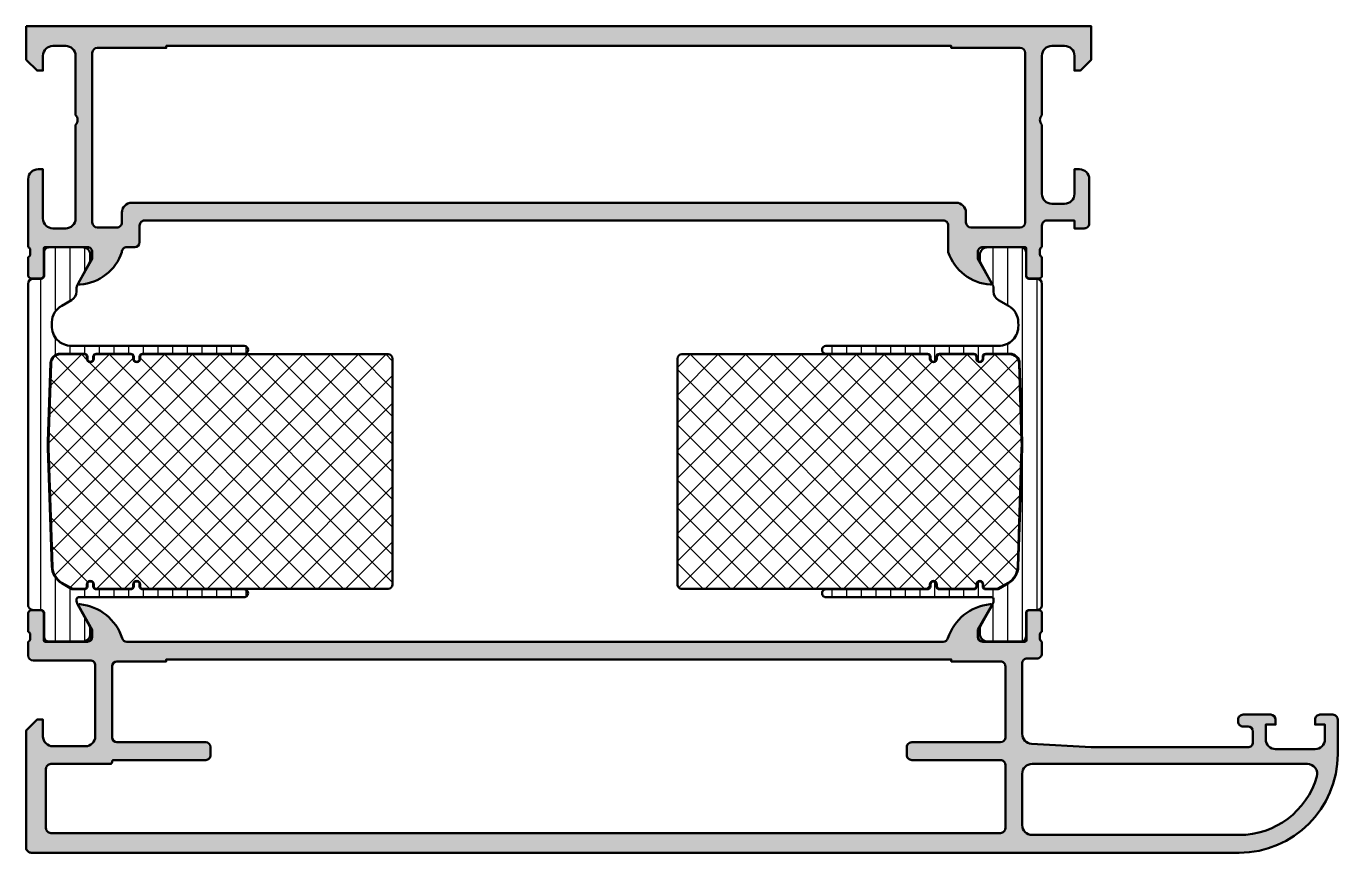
# Model space of a CAD drawing. Extents: x 0 to 133, y 0 to 84.
import ezdxf

# ---------------------------------------------------------------- set-up
doc = ezdxf.new("R2010")
doc.units = 0
for name, color, linetype, lineweight in [('0S-Alu contour', 7, 'Continuous', 50), ('0S-Alu hatch', 252, 'Continuous', 25), ('0S-Plastic contour', 254, 'Continuous', 50), ('0S-Plastic hatch', 253, 'Continuous', 25), ('0S-PT contour', 91, 'Continuous', 50), ('0S-PT hatch', 103, 'Continuous', 25)]:
    doc.layers.add(name, color=color, linetype=linetype, lineweight=lineweight)
pattern_1 = [(90, (0, 0), (-1.4859, 0), [])]
pattern_2 = [(135, (0, 0), (-1.403165018917055, -1.403165018917055), []), (225, (0, 0), (1.403165018917055, -1.403165018917055), [])]

# ---------------------------------------------------------------- blocks, each defined once
blk = doc.blocks.new('398650__D4003C40_AEB7_4455_A941_C6123CB00F98_')
at = {"layer": '0S-Alu hatch'}
h = blk.add_hatch(color=256, dxfattribs=at)
edge = h.paths.add_edge_path()
edge.add_line((5.1e-15, 83.8), (6.2e-14, 80.3999984741213))
edge.add_line((6.2e-14, 80.3999984741213), (1.099975585937675, 79.30000000000003))
edge.add_line((1.099975585937675, 79.30000000000003), (1.699981689453357, 79.30000000000003))
edge.add_line((1.699981689453357, 79.30000000000003), (1.699981689453243, 80.80000381469732))
edge.add_ellipse((2.700020083351727, 80.79996542079878), major_axis=(-1.0000383946355, 0), ratio=1, start_angle=270.00219972388834, end_angle=359.99780027593476, ccw=False)
edge.add_line((2.699981689453187, 81.80000381469726), (4.000000000000204, 81.80000381469726))
edge.add_ellipse((3.999954428526824, 80.79995824322407), major_axis=(-1.000045572511512, 0), ratio=1, start_angle=180.0026109341762, end_angle=269.99738906589505, ccw=False)
edge.add_line((5.000000000000005, 80.80000381469873), (5.000000000000119, 74.8))
edge.add_ellipse((4.474877689036763, 74.29999999999998), major_axis=(-0.7250885749144681, 0), ratio=1, start_angle=136.4038464693296, end_angle=223.5961535306705, ccw=False)
edge.add_line((5.000000000000119, 73.79999999999998), (5.000000000000005, 64.30000000000005))
edge.add_ellipse((3.999972998484542, 64.30002700151547), major_axis=(-1.000027001879994, 0), ratio=1, start_angle=90.00154703109422, end_angle=179.9984529689852, ccw=False)
edge.add_line((3.999999999999834, 63.3), (2.6999816894533, 63.3))
edge.add_ellipse((2.700001512601065, 64.30001982314776), major_axis=(-1.000019823344241, 0), ratio=1, start_angle=0.0011357599706229848, end_angle=89.99886423981098, ccw=False)
edge.add_line((1.6999816894533, 64.30000000000382), (1.699981689453243, 69.29999999999998))
edge.add_line((1.699981689453243, 69.29999999999998), (1.199981689453243, 69.29999999999998))
edge.add_arc((1.200016055021512, 68.29996563443156), 1.000034366158914, 90.00196893435806, 179.9980310656152)
edge.add_line((0.1999816894530737, 68.3000000000003), (0.1999816894531301, 61.39996551583617))
edge.add_ellipse((0.1211452429100785, 61.13244492384305), major_axis=(-0.2788950563274368, 0), ratio=1, start_angle=178.8354106259032, end_angle=253.5801235805062, ccw=False)
edge.add_line((0.3999826894531309, 61.12677651584468), (0.3999826894531304, 60.67318251584469))
edge.add_ellipse((0.1211145938099547, 60.66752185636763), major_axis=(-0.2789255417371571, 0), ratio=1, start_angle=106.42459455535561, end_angle=181.1628700728853, ccw=False)
edge.add_line((0.1999816894531277, 60.39997851584469), (0.1999816894531301, 58.51996751583616))
edge.add_arc((0.4999816894531273, 58.51996751583616), 0.2999999999999971, 180, 270)
edge.add_line((0.4999816894531273, 58.21996751583616), (1.479956008495923, 58.21996751583617))
edge.add_arc((1.479956008495928, 58.51996751583616), 0.2999999999999936, 269.999999999999, 360)
edge.add_line((1.779956008495922, 58.51996751583616), (1.779956008495906, 61.27996551583616))
edge.add_ellipse((1.900237939381916, 61.27968572939455), major_axis=(-0.1202822562896115, 0), ratio=1, start_angle=270.3217552923952, end_angle=359.86672517443674, ccw=False)
edge.add_line((1.899562475159995, 61.39996608908059), (6.199974060058769, 61.39999084472679))
edge.add_ellipse((6.19998949715205, 60.90000628199761), major_axis=(-0.4999845629674861, 0), ratio=1, start_angle=179.9991052558096, end_angle=270.00176901520285, ccw=False)
edge.add_line((6.699974060058571, 60.89999847412263), (6.699974060058712, 60.1999938964842))
edge.add_line((6.699974060058712, 60.1999938964842), (5.311729431152633, 57.79547576904322))
edge.add_arc((5.435575379939105, 57.73756724130198), 0.136715824307135, 154.9399071396926, 284.9282666313289)
edge.add_arc((5.082349791735738, 62.46586819594616), 4.875900108610273, 274.569384502985, 341.2678313541292)
edge.add_ellipse((10.19996787116752, 60.89999703365565), major_axis=(-0.4999938111092652, 0), ratio=1, start_angle=269.99929079655783, end_angle=359.99983493439635, ccw=False)
edge.add_line((10.19997406005848, 61.39999084472662), (10.99997406006037, 61.39999084472662))
edge.add_arc((10.99997406006037, 61.89999084472662), 0.5, 270, 360)
edge.add_line((11.49997406006037, 61.89999084472662), (11.49997406006037, 63.59999542236328))
edge.add_ellipse((11.99997406006037, 63.59999542236328), major_axis=(-0.4999999999999965, 0), ratio=1, start_angle=269.9999999999996, end_angle=360, ccw=False)
edge.add_line((11.99997406006037, 64.09999542236326), (92.9999755493137, 64.09999542236334))
edge.add_ellipse((92.99997554931373, 63.59999542236334), major_axis=(-0.4999999999999929, 0), ratio=1, start_angle=180, end_angle=270.00000000000324, ccw=False)
edge.add_line((93.49997554931372, 63.59999542236333), (93.49997554931372, 60.8999984741216))
edge.add_arc((98.12707820757538, 62.47457053127343), 4.887673902098572, 198.7930956538675, 265.8043505018738)
edge.add_arc((97.76126167060382, 57.73879050912452), 0.1390384168074621, 273.3902478632481, 384.0601169720247)
edge.add_line((97.8882201782205, 57.79547576904342), (96.49997554931461, 60.19999389648443))
edge.add_line((96.49997554931461, 60.19999389648443), (96.49997554931451, 60.89999847412086))
edge.add_ellipse((96.99996011222125, 60.90000628199715), major_axis=(-0.4999845629677113, 0), ratio=1, start_angle=-90.00176901518182, end_angle=0.000894744190475194, ccw=False)
edge.add_line((96.99997554931436, 61.39999084472655), (101.2998333707656, 61.39996609226834))
edge.add_ellipse((101.299155684108, 61.27928998198026), major_axis=(-0.120678013131916, 0), ratio=1, start_angle=180.1332748255578, end_angle=269.6782447076241, ccw=False)
edge.add_line((101.4198333707656, 61.27957068898489), (101.4198333707656, 58.51957268898487))
edge.add_arc((101.7198333707656, 58.51957268898488), 0.2999999999999829, 180, 270.0000000000027)
edge.add_line((101.7198333707656, 58.2195726889849), (102.6998076898084, 58.21957268898489))
edge.add_arc((102.6998076898084, 58.51957268898488), 0.2999999999999971, 270.0000000000027, 360)
edge.add_line((102.9998076898084, 58.51957268898488), (102.9998076898084, 60.3995836889934))
edge.add_ellipse((103.0786747854516, 60.66712702951638), major_axis=(-0.2789255417371992, 0), ratio=1, start_angle=-1.1628700728805939, end_angle=73.5754054446374, ccw=False)
edge.add_line((102.7998066898084, 60.67278768899341), (102.7998066898084, 61.12638168899341))
edge.add_ellipse((103.0786441363515, 61.13205009699179), major_axis=(-0.2788950563274237, 0), ratio=1, start_angle=-73.5801235805115, end_angle=1.1645893740987958, ccw=False)
edge.add_line((102.9998076898084, 61.3995706889849), (102.9999680343561, 63.59999514771072))
edge.add_ellipse((103.4999680343559, 63.59999514771047), major_axis=(-0.4999999999997869, 0), ratio=1, start_angle=269.9999999999984, end_angle=360, ccw=False)
edge.add_line((103.4999680343559, 64.09999514771026), (106.2999557081156, 64.09999514771083))
edge.add_line((106.2999557081156, 64.09999514771083), (106.2999557081155, 63.29999972534743))
edge.add_line((106.2999557081155, 63.29999972534743), (107.2999557081154, 63.30000735474174))
edge.add_arc((107.2999864487359, 63.79997661371056), 0.4999692599138797, 269.9964771677912, 360.0026485613531)
edge.add_line((107.7999557081156, 63.79999972534759), (107.8000167432719, 68.29999972534695))
edge.add_arc((106.7999292727025, 68.29991225477805), 1.000087474394541, 0.0050112559646679, 89.99498874392712)
edge.add_line((106.8000167432713, 69.29999972534738), (106.3000167432718, 69.29999972534715))
edge.add_line((106.3000167432718, 69.29999972534715), (106.3000167432719, 66.79999972534738))
edge.add_ellipse((105.2999293457993, 66.80008712281013), major_axis=(-1.000087401291507, 0), ratio=1, start_angle=90.00501389830248, end_angle=179.9949929319336, ccw=False)
edge.add_line((105.3000168624813, 65.79999972534785), (103.9999680343556, 65.79999972534713))
edge.add_ellipse((104.0000268320843, 66.80005852307539), major_axis=(-1.000058799456728, 0), ratio=1, start_angle=0.0033686637580103707, end_angle=89.99663133637353, ccw=False)
edge.add_line((102.999968034356, 66.79999972534436), (102.9999680343561, 73.79999972534715))
edge.add_ellipse((103.5248073746745, 74.29999972534715), major_axis=(-0.7248836686985655, 0), ratio=1, start_angle=-43.61157673630902, end_angle=43.611576736309075, ccw=False)
edge.add_line((102.9999680343561, 74.79999972534715), (102.9999680343561, 80.80043483925358))
edge.add_ellipse((104.0000228430449, 80.80038766034905), major_axis=(-1.000054809801693, 0), ratio=1, start_angle=270.0031401344176, end_angle=359.997296995918, ccw=False)
edge.add_line((103.9999680343565, 81.80044246864882), (105.3000168624806, 81.80044246864816))
edge.add_ellipse((105.2999304168652, 80.80035614156392), major_axis=(-1.000086330820304, 0), ratio=1, start_angle=180.0053828449331, end_angle=269.99504745863044, ccw=False)
edge.add_line((106.300016743272, 80.80045009804164), (106.3000167432718, 79.29999257279023))
edge.add_line((106.3000167432718, 79.29999257279023), (106.8999923292094, 79.29999257279))
edge.add_line((106.8999923292094, 79.29999257279), (107.9999679199197, 80.39996792030846))
edge.add_line((107.9999679199197, 80.39996792030846), (107.99996791992, 83.8))
edge.add_line((107.99996791992, 83.8), (0, 83.8))
edge = h.paths.add_edge_path()
edge.add_ellipse((7.199993356236573, 81.09998757027724), major_axis=(-0.5000078521477183, 0), ratio=1, start_angle=270.0008997686535, end_angle=359.99910023153274, ccw=False)
edge.add_line((7.199985504150509, 81.59999542236326), (14.19998550415048, 81.59999542236326))
edge.add_line((14.19998550415048, 81.59999542236326), (14.19998550415047, 81.79999542236361))
edge.add_line((14.19998550415047, 81.79999542236361), (93.79998623046677, 81.79999542236357))
edge.add_line((93.79998623046677, 81.79999542236357), (93.79998623046683, 81.59999542236302))
edge.add_line((93.79998623046683, 81.59999542236302), (100.7999862304669, 81.59999542236308))
edge.add_ellipse((100.7999783783807, 81.09998757027707), major_axis=(-0.5000078521476686, 0), ratio=1, start_angle=180.0008997684673, end_angle=269.99910023133594, ccw=False)
edge.add_line((101.2999862304667, 81.09999542236328), (101.2999862304667, 63.89999084473138))
edge.add_ellipse((100.7999815766378, 63.89999549855549), major_axis=(-0.5000046538505819, 0), ratio=1, start_angle=90.00053328454487, end_angle=179.9994667160038, ccw=False)
edge.add_line((100.7999862304667, 63.39999084472656), (95.79997554931364, 63.39999084472656))
edge.add_ellipse((95.79997554931364, 63.89999084472655), major_axis=(-0.5, 0), ratio=1, start_angle=0, end_angle=90, ccw=False)
edge.add_line((95.29997554931364, 63.89999084472655), (95.29997554931361, 64.89999542236332))
edge.add_arc((94.29997554931359, 64.89999542236332), 1.000000000000024, 0, 89.9999999999992)
edge.add_line((94.29997554931361, 65.89999542236335), (10.69997406006038, 65.89999542236329))
edge.add_arc((10.69997406006037, 64.89999542236328), 1.000000000000014, 89.9999999999992, 180)
edge.add_line((9.699974060060361, 64.89999542236329), (9.69997406006036, 63.89999084472671))
edge.add_ellipse((9.19997406006037, 63.89999084472671), major_axis=(-0.4999999999999894, 0), ratio=1, start_angle=89.99999999999898, end_angle=180, ccw=False)
edge.add_line((9.199974060060361, 63.39999084472673), (7.199985504150282, 63.39999084472684))
edge.add_ellipse((7.199990157979078, 63.89999549855547), major_axis=(-0.5000046538502835, 0), ratio=1, start_angle=0.0005332839962761682, end_angle=89.9994667154665, ccw=False)
edge.add_line((6.699985504150452, 63.89999084472655), (6.699985504150509, 81.09999542236164))
at = {"layer": '0S-Alu contour', "color": 7}
for points in [[(5.1e-15, 83.8), (6.2e-14, 80.3999984741213), (1.099975585937675, 79.30000000000003), (1.699981689453357, 79.30000000000003), (1.699981689453243, 80.80000381469732)], [(106.300016743272, 80.80045009804164), (106.3000167432718, 79.29999257279023), (106.8999923292094, 79.29999257279), (107.9999679199197, 80.39996792030846), (107.99996791992, 83.8), (5.1e-15, 83.8)], [(2.699981689453187, 81.80000381469726), (4.000000000000204, 81.80000381469726)], [(7.199985504150509, 81.59999542236326), (14.19998550415048, 81.59999542236326), (14.19998550415047, 81.79999542236361), (93.79998623046677, 81.79999542236357), (93.79998623046683, 81.59999542236302), (100.7999862304669, 81.59999542236308)], [(103.9999680343565, 81.80044246864882), (105.3000168624806, 81.80044246864816)], [(5.000000000000005, 80.80000381469873), (5.000000000000119, 74.8)], [(6.699985504150452, 63.89999084472655), (6.699985504150509, 81.09999542236164)], [(101.2999862304667, 81.09999542236328), (101.2999862304667, 63.89999084473138)], [(102.9999680343561, 74.79999972534715), (102.9999680343561, 80.80043483925358)], [(5.000000000000119, 73.79999999999998), (5.000000000000005, 64.30000000000005)], [(102.999968034356, 66.79999972534436), (102.9999680343561, 73.79999972534715)], [(1.6999816894533, 64.30000000000382), (1.699981689453243, 69.29999999999998), (1.199981689453243, 69.29999999999998)], [(106.8000167432713, 69.29999972534738), (106.3000167432718, 69.29999972534715), (106.3000167432719, 66.79999972534738)], [(0.1999816894530737, 68.3000000000003), (0.1999816894531301, 61.39996551583617)], [(107.7999557081156, 63.79999972534759), (107.8000167432719, 68.29999972534695)], [(94.29997554931361, 65.89999542236335), (10.69997406006039, 65.89999542236329)], [(105.3000168624813, 65.79999972534785), (103.9999680343556, 65.79999972534713)], [(9.699974060060361, 64.89999542236329), (9.69997406006036, 63.89999084472671)], [(11.99997406006037, 64.09999542236326), (92.9999755493137, 64.09999542236334)], [(95.29997554931364, 63.89999084472655), (95.29997554931361, 64.89999542236332)], [(103.4999680343559, 64.09999514771026), (106.2999557081156, 64.09999514771083), (106.2999557081155, 63.29999972534743), (107.2999557081154, 63.30000735474174)], [(3.999999999999834, 63.3), (2.6999816894533, 63.3)], [(9.199974060060361, 63.39999084472673), (7.199985504150282, 63.39999084472684)], [(11.49997406006037, 61.89999084472662), (11.49997406006037, 63.59999542236328)], [(93.49997554931372, 63.59999542236333), (93.49997554931372, 60.8999984741216)], [(100.7999862304667, 63.39999084472656), (95.79997554931364, 63.39999084472656)], [(102.9998076898084, 61.3995706889849), (102.9999680343561, 63.59999514771072)], [(1.779956008495922, 58.51996751583616), (1.779956008495906, 61.27996551583616)], [(1.899562475159995, 61.39996608908059), (6.199974060058769, 61.39999084472679)], [(10.19997406005848, 61.39999084472662), (10.99997406006037, 61.39999084472662)], [(96.99997554931436, 61.39999084472655), (101.2998333707656, 61.39996609226834)], [(101.4198333707656, 61.27957068898489), (101.4198333707656, 58.51957268898487)], [(0.1999816894531277, 60.39997851584469), (0.1999816894531301, 58.51996751583616)], [(0.3999826894531309, 61.12677651584468), (0.3999826894531304, 60.67318251584469)], [(6.699974060058571, 60.89999847412263), (6.699974060058712, 60.1999938964842), (5.311729431152633, 57.79547576904322)], [(97.8882201782205, 57.79547576904342), (96.49997554931461, 60.19999389648443), (96.49997554931451, 60.89999847412086)], [(102.7998066898084, 60.67278768899341), (102.7998066898084, 61.12638168899341)], [(102.9998076898084, 58.51957268898488), (102.9998076898084, 60.3995836889934)], [(0.4999816894531273, 58.21996751583616), (1.479956008495923, 58.21996751583617)], [(101.7198333707656, 58.2195726889849), (102.6998076898084, 58.21957268898489)]]:
    blk.add_lwpolyline(points, dxfattribs=at)
at = {"layer": '0S-Alu contour', "color": 7, "extrusion": (0, 0, -1)}
for centre, radius, start, end in [((-2.700020083351727, 80.79996542079878), 1.0000383946355, 0.0021997240652303, 89.99780027611166), ((-3.999954428526824, 80.79995824322407), 1.000045572511512, 90.00261093410494, 179.9973890658238), ((-7.199993356236573, 81.09998757027724), 0.5000078521477183, 0.0008997684672687, 89.9991002313465), ((-100.7999783783807, 81.09998757027707), 0.5000078521476686, 90.00089976866407, 179.9991002315327), ((-104.0000228430449, 80.80038766034905), 1.000054809801693, 0.0027030040819815, 89.9968598655824), ((-105.2999304168652, 80.80035614156392), 1.000086330820304, 90.00495254136955, 179.9946171550669), ((-4.474877689036763, 74.29999999999998), 0.7250885749144684, 136.4038464693295, 223.5961535306705), ((-103.5248073746745, 74.29999972534715), 0.7248836686985655, 316.3884232636909, 43.61157673630913), ((-104.0000268320843, 66.80005852307539), 1.000058799456728, 270.0033686636265, 359.996631336242), ((-105.2999293457993, 66.80008712281013), 1.000087401291507, 180.0050070680665, 269.9949861016975), ((-2.700001512601065, 64.30001982314776), 1.000019823344241, 270.0011357601891, 359.9988642400294), ((-3.999972998484542, 64.30002700151547), 1.000027001879994, 180.0015470310149, 269.9984529689058), ((-7.199990157979078, 63.89999549855547), 0.5000046538502835, 270.0005332845336, 359.9994667160037), ((-9.19997406006037, 63.89999084472671), 0.4999999999999894, 180, 270.000000000001), ((-11.99997406006037, 63.59999542236328), 0.4999999999999965, 0, 90.0000000000004), ((-92.99997554931373, 63.59999542236334), 0.4999999999999929, 89.99999999999675, 180), ((-95.79997554931364, 63.89999084472655), 0.5, 270, 0), ((-100.7999815766378, 63.89999549855549), 0.5000046538505819, 180.0005332839962, 269.9994667154551), ((-103.4999680343559, 63.59999514771047), 0.4999999999997869, 0, 90.0000000000016), ((-0.1211452429100785, 61.13244492384305), 0.2788950563274368, 106.4198764194938, 181.1645893740969), ((-1.900237939381916, 61.27968572939455), 0.1202822562896115, 0.1332748255632413, 89.67824470760479), ((-6.19998949715205, 60.90000628199761), 0.4999845629674861, 89.99823098479715, 180.0008947441905), ((-10.19996787116752, 60.89999703365565), 0.4999938111092652, 0.0001650656036298, 90.00070920344218), ((-96.99996011222125, 60.90000628199715), 0.4999845629677113, 359.9991052558095, 90.0017690151818), ((-101.299155684108, 61.27928998198026), 0.120678013131916, 90.32175529237591, 179.8667251744422), ((-103.0786441363515, 61.13205009699179), 0.2788950563274237, 358.8354106259012, 73.58012358051164), ((-0.1211145938099547, 60.66752185636763), 0.2789255417371571, 178.8371299271147, 253.5754054446444), ((-103.0786747854516, 60.66712702951638), 0.2789255417371992, 286.4245945553626, 1.162870072880582)]:
    blk.add_arc(centre, radius, start, end, dxfattribs=at)
at = {"layer": '0S-Alu contour', "color": 7}
for centre, radius, start, end in [((1.200016055021512, 68.29996563443156), 1.000034366158914, 90.00196893435806, 179.9980310656152), ((106.7999292727025, 68.29991225477805), 1.000087474394541, 0.0050112559646679, 89.99498874392712), ((10.69997406006037, 64.89999542236328), 1.000000000000014, 89.9999999999992, 180), ((94.29997554931359, 64.89999542236332), 1.000000000000024, 0, 89.9999999999992), ((107.2999864487359, 63.79997661371056), 0.4999692599138797, 269.9964771677912, 0.0026485613531484), ((10.99997406006037, 61.89999084472662), 0.5, 270, 0), ((5.082349791735738, 62.46586819594616), 4.875900108610273, 274.569384502985, 341.2678313541292), ((98.12707820757538, 62.47457053127343), 4.887673902098572, 198.7930956538675, 265.8043505018738), ((0.4999816894531273, 58.51996751583616), 0.2999999999999971, 180, 270), ((1.479956008495928, 58.51996751583616), 0.2999999999999936, 269.999999999999, 0), ((5.435575379939105, 57.73756724130198), 0.136715824307135, 154.9399071396926, 284.9282666313289), ((97.76126167060382, 57.73879050912452), 0.1390384168074621, 273.3902478632481, 24.06011697202465), ((101.7198333707656, 58.51957268898488), 0.2999999999999829, 180, 270.0000000000027), ((102.6998076898084, 58.51957268898488), 0.2999999999999971, 270.0000000000027, 0)]:
    blk.add_arc(centre, radius, start, end, dxfattribs=at)
blk = doc.blocks.new('284257__EA7D9D70_CA17_4DE8_8084_0F103B5DC3F8___A19BCEA7_DAB6_41E1_9A0A_615496E4B19E_')
at = {"layer": '0S-Plastic hatch'}
h = blk.add_hatch(dxfattribs=at)
h.set_pattern_fill('ANSI31', color=256, scale=0.4680000000000001, angle=45, style=0)
h.set_pattern_definition(pattern_1)
edge = h.paths.add_edge_path()
edge.add_line((102.9999999404007, 57.68997500095348), (102.9999999404007, 25.10994354279358))
edge.add_ellipse((102.4999999404007, 25.10994354279362), major_axis=(-0.5, 0), ratio=1, start_angle=89.99999999998857, end_angle=180, ccw=False)
edge.add_line((102.4999999404006, 24.60994354279363), (101.6896686099369, 24.60994354279364))
edge.add_arc((101.689668609937, 24.30994354279375), 0.2999999999998957, 90.00000000000543, 180.0079246230968)
edge.add_line((101.3896686128066, 24.30990204956436), (101.390000541165, 21.91002842725591))
edge.add_ellipse((100.8900005459475, 21.90995927187362), major_axis=(-0.5000000000000027, 0), ratio=1, start_angle=90.00000000000648, end_angle=180.0079246230509, ccw=False)
edge.add_line((100.8900005459475, 21.40995927187361), (97.49999994040085, 21.40995927187356))
edge.add_ellipse((97.49999994040084, 22.20995927187362), major_axis=(-0.8000000000000611, 0), ratio=1, start_angle=0, end_angle=90.00000000000102, ccw=False)
edge.add_line((96.69999994040079, 22.20995927187361), (96.69999994040079, 22.85995927187387))
edge.add_line((96.69999994040079, 22.85995927187387), (98.0373097939066, 25.27253011110409))
edge.add_arc((97.59999993989292, 25.51493492147368), 0.5000000005077869, 330.9999999999673, 360)
edge.add_line((98.0999999404007, 25.51493492147342), (98.0999999404007, 25.70995927187373))
edge.add_arc((97.8999999404008, 25.70995927187372), 0.1999999999999247, 0, 90.00000000000406)
edge.add_line((97.89999994040078, 25.90995927187365), (81.10047361473316, 25.9099592718736))
edge.add_ellipse((81.10047361473322, 26.3099592718736), major_axis=(-0.3999999999999986, 0), ratio=1, start_angle=-90.00000000000807, end_angle=89.99999999999193, ccw=False)
edge.add_line((81.10047361473327, 26.7099592718736), (91.40047361473323, 26.70995927187367))
edge.add_arc((91.40047361473326, 27.00995927187366), 0.29999999999999, 269.9999999999945, 360)
edge.add_line((91.70047361473326, 27.00995927187369), (91.70047361473324, 27.2099592718737))
edge.add_ellipse((92.00047361473325, 27.20995927187366), major_axis=(-0.3000000000000114, 0), ratio=1, start_angle=180, end_angle=360, ccw=False)
edge.add_line((92.30047361473326, 27.20995927187365), (92.3004736147332, 27.00995927187378))
edge.add_arc((92.60047361473326, 27.00995927187369), 0.300000000000054, 180, 269.999999999981)
edge.add_line((92.60047361473318, 26.70995927187364), (96.10000062496316, 26.70995927187363))
edge.add_arc((96.10000062496319, 27.00995903335347), 0.299999761479846, 269.9999999999973, 360)
edge.add_line((96.40000038644303, 27.00995903335352), (96.40000038644303, 27.20995903335353))
edge.add_ellipse((96.70000038644304, 27.20995903335349), major_axis=(-0.3000000000000114, 0), ratio=1, start_angle=180, end_angle=360, ccw=False)
edge.add_line((97.00000038644303, 27.20995903335348), (97.00000038644296, 27.00995903335361))
edge.add_arc((97.30000014792286, 27.00995903335354), 0.2999997614798814, 180, 269.9999999999838)
edge.add_line((97.30000014792277, 26.70995927187366), (98.46410155560112, 26.70995927187366))
edge.add_arc((98.46410155560105, 26.90995927150504), 0.1999999996313836, 270.0000000000204, 300.0000000000195)
edge.add_line((98.56410155541681, 26.73675419106742), (99.60090403870753, 27.33535225489881))
edge.add_arc((98.60090420413644, 29.06740314906078), 1.999999992277375, 299.9999946553868, 358.2770022894869)
edge.add_line((100.5999999404007, 29.00726824771787), (100.9946193703647, 41.03196163440185))
edge.add_arc((90.99999994039665, 41.35995927187323), 10.00000000000415, 358.1203748410089, 361.879625159001)
edge.add_line((100.9946193703647, 41.68795690934635), (100.7368450190467, 49.62275903562082))
edge.add_arc((99.73738307605021, 49.58995927187364), 1.000000000000097, 1.879625158993783, 89.99999999999756)
edge.add_line((99.73738307605024, 50.58995927187374), (97.2999999404007, 50.58995927187365))
edge.add_arc((97.2999999404007, 50.28995927187368), 0.2999999999999688, 90.00000000000273, 180)
edge.add_line((96.99999994040076, 50.28995927187368), (96.99999994040076, 50.08995927187365))
edge.add_ellipse((96.69999994040074, 50.08995927187363), major_axis=(-0.2999999999999829, 0), ratio=1, start_angle=0, end_angle=180, ccw=False)
edge.add_line((96.39999994040078, 50.08995927187363), (96.39999994040078, 50.28995927187359))
edge.add_arc((96.0999999404008, 50.28995927187364), 0.29999999999999, 0, 89.99999999999459)
edge.add_line((96.09999994040082, 50.58995927187363), (92.60047361473322, 50.58995927187365))
edge.add_arc((92.6004736147332, 50.28995927187366), 0.2999999999999901, 89.99999999999729, 180)
edge.add_line((92.3004736147332, 50.28995927187366), (92.3004736147332, 50.08995927187367))
edge.add_ellipse((92.00047361473322, 50.08995927187365), major_axis=(-0.2999999999999829, 0), ratio=1, start_angle=0, end_angle=180, ccw=False)
edge.add_line((91.70047361473324, 50.08995927187365), (91.70047361473324, 50.28995927187361))
edge.add_arc((91.40047361473324, 50.28995927187366), 0.2999999999999971, 0, 89.99999999999186)
edge.add_line((91.40047361473329, 50.58995927187367), (81.10047361473322, 50.58995927187367))
edge.add_ellipse((81.10047361473318, 50.98995927187366), major_axis=(-0.3999999999999915, 0), ratio=1, start_angle=-89.99999999999591, end_angle=90.00000000000409, ccw=False)
edge.add_line((81.10047361473316, 51.38995927187365), (98.61213852810106, 51.38995927187353))
edge.add_arc((98.61213852810106, 53.38995927187359), 2.000000000000059, 270, 361.8796251589957)
edge.add_line((100.6110624140939, 53.45555879936801), (100.5999999404007, 53.7926502960293))
edge.add_arc((98.60090419641728, 53.73251539445428), 2.000000000000047, 1.722997710510562, 60.00000534461142)
edge.add_line((99.60090403484973, 55.46456629530426), (98.60000002118447, 56.04243836837013))
edge.add_ellipse((99.0999999404007, 56.90846381879501), major_axis=(-0.9999999999999271, 0), ratio=1, start_angle=0, end_angle=60.00000534460918, ccw=False)
edge.add_line((98.09999994040076, 56.90846381879502), (98.0999999404007, 57.28498362237364))
edge.add_arc((97.59999994027879, 57.2849836223738), 0.5000000001219143, 0, 28.99999999998022)
edge.add_line((98.0373097939552, 57.52738843255592), (96.69999994040074, 59.93995927187369))
edge.add_line((96.69999994040074, 59.93995927187369), (96.69999994040074, 60.58995927187367))
edge.add_ellipse((97.49999994040074, 60.58995927187353), major_axis=(-0.7999999999999972, 0), ratio=1, start_angle=269.9999999999949, end_angle=360, ccw=False)
edge.add_line((97.49999994040081, 61.38995927187353), (100.8900005507298, 61.38995927187359))
edge.add_ellipse((100.8900005507299, 60.88995927187358), major_axis=(-0.5000000000000142, 0), ratio=1, start_angle=179.9920752627074, end_angle=270.00000000000165, ccw=False)
edge.add_line((101.3900005459473, 60.88989011549497), (101.3896686128065, 58.49001649478059))
edge.add_arc((101.6896686099369, 58.48997500095342), 0.2999999999999299, 179.9920752627072, 270.0000000000135)
edge.add_line((101.6896686099369, 58.18997500095349), (102.4999999404008, 58.18997500095348))
edge.add_ellipse((102.4999999404007, 57.68997500095352), major_axis=(-0.4999999999999645, 0), ratio=1, start_angle=180, end_angle=269.99999999999676, ccw=False)
at = {"layer": '0S-Plastic contour', "color": 7}
for points in [[(97.49999994040081, 61.38995927187353), (100.8900005507298, 61.38995927187359)], [(98.0373097939552, 57.52738843255592), (96.69999994040074, 59.93995927187369), (96.69999994040074, 60.58995927187367)], [(101.3900005459473, 60.88989011549497), (101.3896686128065, 58.49001649478059)], [(98.09999994040076, 56.90846381879502), (98.0999999404007, 57.28498362237364)], [(101.6896686099369, 58.18997500095349), (102.4999999404008, 58.18997500095348)], [(102.9999999404007, 57.68997500095348), (102.9999999404007, 25.10994354279358)], [(99.60090403484973, 55.46456629530426), (98.60000002118447, 56.04243836837013)], [(100.6110624140939, 53.45555879936801), (100.5999999404007, 53.7926502960293)], [(81.10047361473316, 51.38995927187365), (98.61213852810106, 51.38995927187353)], [(91.40047361473329, 50.58995927187367), (81.10047361473322, 50.58995927187367)], [(96.09999994040082, 50.58995927187363), (92.60047361473322, 50.58995927187365)], [(99.73738307605024, 50.58995927187374), (97.2999999404007, 50.58995927187365)], [(91.70047361473324, 50.08995927187365), (91.70047361473324, 50.28995927187361)], [(92.3004736147332, 50.28995927187366), (92.3004736147332, 50.08995927187367)], [(96.39999994040078, 50.08995927187363), (96.39999994040078, 50.28995927187359)], [(96.99999994040076, 50.28995927187368), (96.99999994040076, 50.08995927187365)], [(100.9946193703647, 41.68795690934635), (100.7368450190467, 49.62275903562082)], [(100.5999999404007, 29.00726824771787), (100.9946193703647, 41.03196163440185)], [(81.10047361473327, 26.7099592718736), (91.40047361473323, 26.70995927187367)], [(91.70047361473326, 27.00995927187369), (91.70047361473324, 27.2099592718737)], [(92.30047361473326, 27.20995927187365), (92.3004736147332, 27.00995927187378)], [(92.60047361473318, 26.70995927187364), (96.10000062496316, 26.70995927187363)], [(96.40000038644303, 27.00995903335352), (96.40000038644303, 27.20995903335353)], [(97.00000038644303, 27.20995903335348), (97.00000038644296, 27.00995903335361)], [(97.30000014792277, 26.70995927187366), (98.46410155560112, 26.70995927187366)], [(98.56410155541681, 26.73675419106742), (99.60090403870753, 27.33535225489881)], [(97.89999994040078, 25.90995927187365), (81.10047361473316, 25.9099592718736)], [(96.69999994040079, 22.20995927187361), (96.69999994040079, 22.85995927187387), (98.0373097939066, 25.27253011110409)], [(98.0999999404007, 25.51493492147342), (98.0999999404007, 25.70995927187373)], [(101.3896686128066, 24.30990204956436), (101.390000541165, 21.91002842725591)], [(102.4999999404006, 24.60994354279363), (101.6896686099369, 24.60994354279364)], [(100.8900005459475, 21.40995927187361), (97.49999994040085, 21.40995927187356)]]:
    blk.add_lwpolyline(points, dxfattribs=at)
at = {"layer": '0S-Plastic contour', "color": 7, "extrusion": (0, 0, -1)}
for centre, radius, start, end in [((-97.49999994040074, 60.58995927187353), 0.7999999999999972, 0, 90.00000000000509), ((-100.8900005507299, 60.88995927187358), 0.5000000000000142, 89.99999999999837, 180.0079247372927), ((-102.4999999404007, 57.68997500095352), 0.4999999999999645, 90.00000000000325, 180), ((-99.0999999404007, 56.90846381879501), 0.9999999999999271, 299.9999946553908, 0), ((-81.10047361473318, 50.98995927187366), 0.3999999999999915, 269.9999999999959, 89.99999999999594), ((-92.00047361473322, 50.08995927187365), 0.2999999999999829, 180, 0), ((-96.69999994040074, 50.08995927187363), 0.2999999999999829, 180, 0), ((-81.10047361473322, 26.3099592718736), 0.3999999999999986, 270.0000000000081, 90.00000000000813), ((-92.00047361473325, 27.20995927187366), 0.3000000000000114, 0, 180), ((-96.70000038644304, 27.20995903335349), 0.3000000000000114, 0, 180), ((-102.4999999404007, 25.10994354279362), 0.5, 180, 270.0000000000114), ((-97.49999994040084, 22.20995927187362), 0.8000000000000611, 269.999999999999, 0), ((-100.8900005459475, 21.90995927187362), 0.5000000000000027, 179.9920753769491, 269.9999999999935)]:
    blk.add_arc(centre, radius, start, end, dxfattribs=at)
at = {"layer": '0S-Plastic contour', "color": 7}
for centre, radius, start, end in [((97.59999994027879, 57.2849836223738), 0.5000000001219143, 0, 28.99999999998022), ((101.6896686099369, 58.48997500095342), 0.2999999999999299, 179.9920752627072, 270.0000000000135), ((98.60090419641728, 53.73251539445428), 2.000000000000047, 1.722997710510562, 60.00000534461142), ((98.61213852810106, 53.38995927187359), 2.000000000000059, 270, 1.879625158995722), ((91.40047361473324, 50.28995927187366), 0.2999999999999971, 0, 89.99999999999186), ((92.6004736147332, 50.28995927187366), 0.2999999999999901, 89.99999999999729, 180), ((96.0999999404008, 50.28995927187364), 0.29999999999999, 0, 89.99999999999459), ((97.2999999404007, 50.28995927187368), 0.2999999999999688, 90.00000000000273, 180), ((99.73738307605021, 49.58995927187364), 1.000000000000097, 1.879625158993783, 89.99999999999756), ((90.99999994039665, 41.35995927187323), 10.00000000000415, 358.1203748410089, 1.879625159000959), ((98.60090420413644, 29.06740314906078), 1.999999992277375, 299.9999946553868, 358.2770022894869), ((91.40047361473326, 27.00995927187366), 0.29999999999999, 269.9999999999945, 0), ((92.60047361473326, 27.00995927187369), 0.300000000000054, 180, 269.999999999981), ((96.10000062496319, 27.00995903335347), 0.299999761479846, 269.9999999999973, 0), ((97.30000014792286, 27.00995903335354), 0.2999997614798814, 180, 269.9999999999838), ((98.46410155560105, 26.90995927150504), 0.1999999996313836, 270.0000000000204, 300.0000000000195), ((97.8999999404008, 25.70995927187372), 0.1999999999999247, 0, 90.00000000000406), ((97.59999993989292, 25.51493492147368), 0.5000000005077869, 330.9999999999673, 0), ((101.689668609937, 24.30994354279375), 0.2999999999998957, 90.00000000000543, 180.0079246230968)]:
    blk.add_arc(centre, radius, start, end, dxfattribs=at)
blk = doc.blocks.new('284257__4C065779_BA21_4CD8_A1CE_AF76F9B7DFA3___0FB0DA7D_1A31_4D53_ACFF_974F3BC7C845_')
at = {"layer": '0S-Plastic hatch'}
h = blk.add_hatch(dxfattribs=at)
h.set_pattern_fill('ANSI31', color=256, scale=0.4680000000000001, angle=45, style=0)
h.set_pattern_definition(pattern_1)
edge = h.paths.add_edge_path()
edge.add_line((0.1999999433509707, 57.68997500095348), (0.1999999433509707, 25.10994354279358))
edge.add_arc((0.6999999433509779, 25.10994354279363), 0.5000000000000071, 180, 270.0000000000122)
edge.add_line((0.6999999433510843, 24.60994354279363), (1.510331273814752, 24.60994354279364))
edge.add_ellipse((1.510331273814724, 24.30994354279375), major_axis=(-0.2999999999998941, 0), ratio=1, start_angle=179.9920753769033, end_angle=269.99999999999454, ccw=False)
edge.add_line((1.810331270945136, 24.30990204956435), (1.809999342586703, 21.91002842725591))
edge.add_arc((2.309999337804237, 21.90995927187362), 0.5000000000000014, 179.9920753769491, 269.9999999999936)
edge.add_line((2.309999337804182, 21.40995927187361), (5.699999943350857, 21.40995927187356))
edge.add_arc((5.699999943350871, 22.20995927187361), 0.800000000000054, 269.999999999999, 360)
edge.add_line((6.499999943350925, 22.20995927187363), (6.499999943350925, 22.85995927187387))
edge.add_line((6.499999943350925, 22.85995927187387), (5.16269008984511, 25.27253011110409))
edge.add_ellipse((5.599999943858782, 25.51493492147368), major_axis=(-0.5000000005077773, 0), ratio=1, start_angle=0, end_angle=29.000000000032628, ccw=False)
edge.add_line((5.099999943351004, 25.51493492147368), (5.099999943351004, 25.70995927187373))
edge.add_ellipse((5.299999943350925, 25.70995927187372), major_axis=(-0.1999999999999211, 0), ratio=1, start_angle=269.99999999999693, end_angle=360, ccw=False)
edge.add_line((5.299999943350936, 25.90995927187365), (22.09952626901855, 25.9099592718736))
edge.add_arc((22.09952626901849, 26.3099592718736), 0.3999999999999986, 270.0000000000081, 450.0000000000081)
edge.add_line((22.09952626901844, 26.7099592718736), (11.79952626901848, 26.70995927187367))
edge.add_ellipse((11.79952626901846, 27.00995927187366), major_axis=(-0.29999999999999, 0), ratio=1, start_angle=0, end_angle=90.00000000000381, ccw=False)
edge.add_line((11.49952626901847, 27.00995927187366), (11.49952626901847, 27.2099592718737))
edge.add_arc((11.19952626901846, 27.20995927187366), 0.3000000000000114, 0, 180)
edge.add_line((10.89952626901845, 27.20995927187366), (10.8995262690185, 27.00995927187378))
edge.add_ellipse((10.59952626901845, 27.00995927187369), major_axis=(-0.3000000000000558, 0), ratio=1, start_angle=90.00000000001933, end_angle=180, ccw=False)
edge.add_line((10.59952626901855, 26.70995927187364), (7.099999258788553, 26.70995927187363))
edge.add_ellipse((7.099999258788548, 27.00995903335348), major_axis=(-0.2999997614798495, 0), ratio=1, start_angle=0, end_angle=90.00000000000102, ccw=False)
edge.add_line((6.7999994973087, 27.00995903335347), (6.7999994973087, 27.20995903335353))
edge.add_arc((6.499999497308689, 27.20995903335349), 0.3000000000000114, 0, 180)
edge.add_line((6.199999497308677, 27.20995903335349), (6.199999497308734, 27.00995903335361))
edge.add_ellipse((5.899999735828853, 27.00995903335354), major_axis=(-0.2999997614798815, 0), ratio=1, start_angle=90.0000000000162, end_angle=180, ccw=False)
edge.add_line((5.899999735828938, 26.70995927187366), (4.735898328150593, 26.70995927187366))
edge.add_ellipse((4.735898328150675, 26.90995927150508), major_axis=(-0.199999999631423, 0), ratio=1, start_angle=59.9999999999838, end_angle=89.99999999997658, ccw=False)
edge.add_line((4.635898328334913, 26.73675419106742), (3.599095845044185, 27.33535225489881))
edge.add_ellipse((4.599095679615276, 29.06740314906078), major_axis=(-1.999999992277373, 0), ratio=1, start_angle=1.7229977105129137, end_angle=60.00000534461299, ccw=False)
edge.add_line((2.599999943351004, 29.00726824771787), (2.205380513386952, 41.03196163440185))
edge.add_ellipse((12.19999994335349, 41.35995927187326), major_axis=(-10.00000000000257, 0), ratio=1, start_angle=-1.8796251590011934, end_angle=1.8796251589910753, ccw=False)
edge.add_line((2.205380513387009, 41.68795690934636), (2.463154864705014, 49.62275903562082))
edge.add_ellipse((3.462616807701513, 49.58995927187363), major_axis=(-1.000000000000103, 0), ratio=1, start_angle=270.00000000000296, end_angle=358.120374841006, ccw=False)
edge.add_line((3.462616807701461, 50.58995927187374), (5.899999943351016, 50.58995927187365))
edge.add_ellipse((5.899999943351004, 50.28995927187368), major_axis=(-0.2999999999999687, 0), ratio=1, start_angle=180, end_angle=269.9999999999978, ccw=False)
edge.add_line((6.19999994335097, 50.28995927187368), (6.19999994335097, 50.08995927187365))
edge.add_arc((6.499999943350953, 50.08995927187364), 0.2999999999999829, 180, 360)
edge.add_line((6.799999943350936, 50.08995927187363), (6.799999943350936, 50.28995927187359))
edge.add_ellipse((7.099999943350931, 50.28995927187364), major_axis=(-0.2999999999999954, 0), ratio=1, start_angle=270.0000000000078, end_angle=360, ccw=False)
edge.add_line((7.099999943350891, 50.58995927187364), (10.59952626901849, 50.58995927187365))
edge.add_ellipse((10.59952626901851, 50.28995927187366), major_axis=(-0.2999999999999971, 0), ratio=1, start_angle=180, end_angle=270.00000000000307, ccw=False)
edge.add_line((10.8995262690185, 50.2899592718737), (10.8995262690185, 50.08995927187367))
edge.add_arc((11.19952626901849, 50.08995927187366), 0.2999999999999829, 180, 360)
edge.add_line((11.49952626901847, 50.08995927187365), (11.49952626901847, 50.28995927187361))
edge.add_ellipse((11.79952626901847, 50.28995927187366), major_axis=(-0.3000000000000007, 0), ratio=1, start_angle=270.0000000000088, end_angle=360, ccw=False)
edge.add_line((11.79952626901842, 50.58995927187367), (22.09952626901849, 50.58995927187367))
edge.add_arc((22.09952626901852, 50.98995927187366), 0.3999999999999915, 269.9999999999959, 449.9999999999959)
edge.add_line((22.09952626901855, 51.38995927187365), (4.587861355650655, 51.38995927187353))
edge.add_ellipse((4.58786135565066, 53.38995927187359), major_axis=(-2.000000000000056, 0), ratio=1, start_angle=-1.8796251589956796, end_angle=89.99999999999989, ccw=False)
edge.add_line((2.588937469657821, 53.45555879936802), (2.599999943351004, 53.7926502960293))
edge.add_ellipse((4.599095687334457, 53.73251539445429), major_axis=(-2.000000000000047, 0), ratio=1, start_angle=299.99999465538866, end_angle=358.2770022894894, ccw=False)
edge.add_line((3.599095848901979, 55.46456629530426), (4.599999862567241, 56.04243836837013))
edge.add_arc((4.099999943350991, 56.90846381879503), 0.9999999999999593, 299.9999946553916, 360)
edge.add_line((5.09999994335095, 56.90846381879504), (5.099999943351004, 57.28498362237364))
edge.add_ellipse((5.599999943472918, 57.2849836223738), major_axis=(-0.5000000001219141, 0), ratio=1, start_angle=331.0000000000197, end_angle=360, ccw=False)
edge.add_line((5.162690089796509, 57.52738843255592), (6.499999943350982, 59.93995927187369))
edge.add_line((6.499999943350982, 59.93995927187369), (6.499999943350982, 60.58995927187367))
edge.add_arc((5.699999943350984, 60.58995927187353), 0.7999999999999972, 0, 90.00000000000509)
edge.add_line((5.699999943350913, 61.38995927187353), (2.309999333021831, 61.38995927187359))
edge.add_arc((2.309999333021818, 60.88995927187358), 0.5000000000000142, 89.9999999999985, 180.0079247372927)
edge.add_line((1.809999337804408, 60.88989011549497), (1.810331270945194, 58.49001649478059))
edge.add_ellipse((1.510331273814826, 58.48997500095343), major_axis=(-0.2999999999999315, 0), ratio=1, start_angle=89.99999999998607, end_angle=180.0079247372928, ccw=False)
edge.add_line((1.510331273814752, 58.18997500095349), (0.6999999433509139, 58.18997500095348))
edge.add_arc((0.6999999433509352, 57.68997500095352), 0.4999999999999645, 90.00000000000244, 180)
at = {"layer": '0S-Plastic contour', "color": 7}
for points in [[(5.699999943350913, 61.38995927187353), (2.309999333021831, 61.38995927187359)], [(1.809999337804408, 60.88989011549497), (1.810331270945194, 58.49001649478059)], [(5.162690089796509, 57.52738843255592), (6.499999943350982, 59.93995927187369), (6.499999943350982, 60.58995927187367)], [(0.1999999433509707, 57.68997500095348), (0.1999999433509707, 25.10994354279358)], [(1.510331273814752, 58.18997500095349), (0.6999999433509139, 58.18997500095348)], [(5.09999994335095, 56.90846381879504), (5.099999943351004, 57.28498362237364)], [(3.599095848901979, 55.46456629530426), (4.599999862567241, 56.04243836837013)], [(2.588937469657821, 53.45555879936802), (2.599999943351004, 53.7926502960293)], [(3.462616807701461, 50.58995927187374), (5.899999943351016, 50.58995927187365)], [(22.09952626901855, 51.38995927187365), (4.587861355650655, 51.38995927187353)], [(7.099999943350891, 50.58995927187364), (10.59952626901849, 50.58995927187365)], [(11.79952626901842, 50.58995927187367), (22.09952626901849, 50.58995927187367)], [(2.205380513387009, 41.68795690934636), (2.463154864705014, 49.62275903562082)], [(6.19999994335097, 50.28995927187368), (6.19999994335097, 50.08995927187365)], [(6.799999943350936, 50.08995927187363), (6.799999943350936, 50.28995927187359)], [(10.8995262690185, 50.2899592718737), (10.8995262690185, 50.08995927187367)], [(11.49952626901847, 50.08995927187365), (11.49952626901847, 50.28995927187361)], [(2.599999943351004, 29.00726824771787), (2.205380513386952, 41.03196163440185)], [(4.635898328334913, 26.73675419106742), (3.599095845044185, 27.33535225489881)], [(5.899999735828938, 26.70995927187366), (4.735898328150593, 26.70995927187366)], [(6.199999497308677, 27.20995903335349), (6.199999497308734, 27.00995903335361)], [(6.7999994973087, 27.00995903335347), (6.7999994973087, 27.20995903335353)], [(10.59952626901855, 26.70995927187364), (7.099999258788553, 26.70995927187363)], [(10.89952626901845, 27.20995927187366), (10.8995262690185, 27.00995927187378)], [(11.49952626901847, 27.00995927187366), (11.49952626901847, 27.2099592718737)], [(22.09952626901844, 26.7099592718736), (11.79952626901848, 26.70995927187367)], [(5.099999943351004, 25.51493492147368), (5.099999943351004, 25.70995927187373)], [(6.499999943350925, 22.20995927187363), (6.499999943350925, 22.85995927187387), (5.16269008984511, 25.27253011110409)], [(5.299999943350936, 25.90995927187365), (22.09952626901855, 25.9099592718736)], [(0.6999999433510843, 24.60994354279363), (1.510331273814752, 24.60994354279364)], [(1.810331270945136, 24.30990204956435), (1.809999342586703, 21.91002842725591)], [(2.309999337804182, 21.40995927187361), (5.699999943350857, 21.40995927187356)]]:
    blk.add_lwpolyline(points, dxfattribs=at)
for centre, radius, start, end in [((2.309999333021818, 60.88995927187358), 0.5000000000000142, 89.9999999999985, 180.0079247372927), ((5.699999943350984, 60.58995927187353), 0.7999999999999972, 0, 90.00000000000509), ((0.6999999433509352, 57.68997500095352), 0.4999999999999645, 90.00000000000244, 180), ((4.099999943350991, 56.90846381879503), 0.9999999999999593, 299.9999946553916, 0), ((22.09952626901852, 50.98995927187366), 0.3999999999999915, 269.9999999999959, 89.99999999999594), ((6.499999943350953, 50.08995927187364), 0.2999999999999829, 180, 0), ((11.19952626901849, 50.08995927187366), 0.2999999999999829, 180, 0), ((6.499999497308689, 27.20995903335349), 0.3000000000000114, 0, 180), ((11.19952626901846, 27.20995927187366), 0.3000000000000114, 0, 180), ((22.09952626901849, 26.3099592718736), 0.3999999999999986, 270.0000000000081, 90.00000000000813), ((0.6999999433509779, 25.10994354279363), 0.5000000000000071, 180, 270.0000000000122), ((2.309999337804237, 21.90995927187362), 0.5000000000000014, 179.9920753769491, 269.9999999999936), ((5.699999943350871, 22.20995927187361), 0.800000000000054, 269.999999999999, 0)]:
    blk.add_arc(centre, radius, start, end, dxfattribs=at)
at = {"layer": '0S-Plastic contour', "color": 7, "extrusion": (0, 0, -1)}
for centre, radius, start, end in [((-1.510331273814826, 58.48997500095343), 0.2999999999999315, 179.9920752627072, 270.000000000014), ((-5.599999943472918, 57.2849836223738), 0.5000000001219141, 0, 28.99999999998028), ((-4.599095687334457, 53.73251539445429), 2.000000000000047, 1.722997710510562, 60.00000534461133), ((-4.58786135565066, 53.38995927187359), 2.000000000000056, 270.0000000000001, 1.879625158995722), ((-3.462616807701513, 49.58995927187363), 1.000000000000103, 1.879625158993977, 89.99999999999704), ((-5.899999943351004, 50.28995927187368), 0.2999999999999687, 90.00000000000222, 180), ((-7.099999943350931, 50.28995927187364), 0.2999999999999954, 0, 89.9999999999922), ((-10.59952626901851, 50.28995927187366), 0.2999999999999971, 89.99999999999694, 180), ((-11.79952626901847, 50.28995927187366), 0.3000000000000007, 0, 89.99999999999118), ((-12.19999994335349, 41.35995927187326), 10.00000000000257, 358.1203748410089, 1.879625159001152), ((-4.599095679615276, 29.06740314906078), 1.999999992277373, 299.999994655387, 358.2770022894871), ((-4.735898328150675, 26.90995927150508), 0.199999999631423, 270.0000000000234, 300.0000000000162), ((-5.899999735828853, 27.00995903335354), 0.2999997614798815, 180, 269.9999999999838), ((-7.099999258788548, 27.00995903335348), 0.2999997614798495, 269.999999999999, 0), ((-10.59952626901845, 27.00995927187369), 0.3000000000000558, 180, 269.9999999999807), ((-11.79952626901846, 27.00995927187366), 0.29999999999999, 269.9999999999962, 0), ((-5.299999943350925, 25.70995927187372), 0.1999999999999211, 0, 90.00000000000306), ((-5.599999943858782, 25.51493492147368), 0.5000000005077773, 330.9999999999674, 0), ((-1.510331273814724, 24.30994354279375), 0.2999999999998941, 90.00000000000547, 180.0079246230968)]:
    blk.add_arc(centre, radius, start, end, dxfattribs=at)
blk = doc.blocks.new('371750__0E4CEE51_F0EB_4DCA_B1CA_F0D46DF8935F_')
at = {"layer": '0S-PT hatch'}
h = blk.add_hatch(dxfattribs=at)
h.set_pattern_fill('ANSI37', color=256, scale=0.625, angle=90, style=0)
h.set_pattern_definition(pattern_2)
edge = h.paths.add_edge_path()
edge.add_line((37.14999946154547, 50.08995927187367), (37.14999946154548, 27.2099592718736))
edge.add_ellipse((36.69999946154547, 27.2099592718736), major_axis=(-0.4500000000000029, 0), ratio=1, start_angle=90, end_angle=180, ccw=False)
edge.add_line((36.69999946154547, 26.7599592718736), (11.79952626901846, 26.7599592718736))
edge.add_ellipse((11.79952626901847, 27.0099592718736), major_axis=(-0.2500000000000035, 0), ratio=1, start_angle=0, end_angle=89.9999999999967, ccw=False)
edge.add_line((11.54952626901847, 27.0099592718736), (11.54952626901847, 27.2099592718737))
edge.add_arc((11.19952626901846, 27.20995927187367), 0.3500000000000121, 0, 180)
edge.add_line((10.84952626901845, 27.20995927187367), (10.8495262690185, 27.00995927187376))
edge.add_ellipse((10.59952626901845, 27.00995927187365), major_axis=(-0.2500000000000497, 0), ratio=1, start_angle=89.9999999999992, end_angle=180, ccw=False)
edge.add_line((10.59952626901845, 26.7599592718736), (7.099999258788546, 26.7599592718736))
edge.add_ellipse((7.099999258788556, 27.00995903335345), major_axis=(-0.2499997614798559, 0), ratio=1, start_angle=0, end_angle=89.99999999999778, ccw=False)
edge.add_line((6.8499994973087, 27.00995903335345), (6.8499994973087, 27.20995903335353))
edge.add_arc((6.499999497308689, 27.2099590333535), 0.3500000000000112, 0, 180)
edge.add_line((6.149999497308678, 27.2099590333535), (6.149999497308734, 27.00995903335359))
edge.add_ellipse((5.899999735828849, 27.00995903335349), major_axis=(-0.2499997614798852, 0), ratio=1, start_angle=90.0000000000008, end_angle=180, ccw=False)
edge.add_line((5.899999735828853, 26.7599592718736), (4.73589832815069, 26.7599592718736))
edge.add_ellipse((4.735898330483557, 26.90995928021108), major_axis=(-0.1500000083374822, 0), ratio=1, start_angle=59.99999910888789, end_angle=89.99999910891052, ccw=False)
edge.add_line((4.660898324294443, 26.78005546358941), (3.624095841004996, 27.37865352742006))
edge.add_ellipse((4.599095679615273, 29.06740314906078), major_axis=(-1.949999992277373, 0), ratio=1, start_angle=2.0382479433117737, end_angle=60.0000053446131, ccw=False)
edge.add_line((2.650329438496599, 28.99804821154405), (2.255353610536772, 41.03360162258922))
edge.add_ellipse((12.19974545904696, 41.35995922981761), major_axis=(-9.949745651247158, 0), ratio=1, start_angle=-1.841702723053686, end_angle=1.8796729834294865, ccw=False)
edge.add_line((2.255139515073684, 41.67972655710871), (2.513127961854833, 49.62111904743345))
edge.add_ellipse((3.462616807701501, 49.58995927187357), major_axis=(-0.9500000000000953, 0), ratio=1, start_angle=269.9999999999996, end_angle=358.12037484100273, ccw=False)
edge.add_line((3.462616807701507, 50.53995927187367), (5.899999943351001, 50.53995927187367))
edge.add_ellipse((5.899999943350996, 50.2899592718737), major_axis=(-0.2499999999999716, 0), ratio=1, start_angle=180, end_angle=269.99999999999875, ccw=False)
edge.add_line((6.14999994335097, 50.28995927187368), (6.14999994335097, 50.08995927187365))
edge.add_arc((6.499999943350953, 50.08995927187364), 0.3499999999999828, 180, 360)
edge.add_line((6.849999943350936, 50.08995927187363), (6.849999943350936, 50.28995927187361))
edge.add_ellipse((7.099999943350923, 50.28995927187368), major_axis=(-0.2499999999999876, 0), ratio=1, start_angle=269.9999999999994, end_angle=360, ccw=False)
edge.add_line((7.099999943350926, 50.53995927187367), (10.59952626901851, 50.53995927187367))
edge.add_ellipse((10.59952626901851, 50.28995927187368), major_axis=(-0.2499999999999858, 0), ratio=1, start_angle=180, end_angle=270, ccw=False)
edge.add_line((10.8495262690185, 50.2899592718737), (10.8495262690185, 50.08995927187367))
edge.add_arc((11.19952626901849, 50.08995927187366), 0.3499999999999837, 180, 360)
edge.add_line((11.54952626901847, 50.08995927187365), (11.54952626901847, 50.28995927187362))
edge.add_ellipse((11.79952626901847, 50.28995927187366), major_axis=(-0.2499999999999982, 0), ratio=1, start_angle=270.0000000000004, end_angle=360, ccw=False)
edge.add_line((11.79952626901846, 50.53995927187367), (36.69999946154547, 50.53995927187367))
edge.add_ellipse((36.69999946154547, 50.08995927187367), major_axis=(-0.4500000000000029, 0), ratio=1, start_angle=180, end_angle=270, ccw=False)
at = {"layer": '0S-PT contour', "color": 7}
for points in [[(2.255139515073684, 41.67972655710871), (2.513127961854833, 49.62111904743345)], [(3.462616807701507, 50.53995927187367), (5.899999943351001, 50.53995927187367)], [(6.14999994335097, 50.28995927187368), (6.14999994335097, 50.08995927187365)], [(6.849999943350936, 50.08995927187363), (6.849999943350936, 50.28995927187361)], [(7.099999943350926, 50.53995927187367), (10.59952626901851, 50.53995927187367)], [(10.8495262690185, 50.2899592718737), (10.8495262690185, 50.08995927187367)], [(11.54952626901847, 50.08995927187365), (11.54952626901847, 50.28995927187362)], [(11.79952626901846, 50.53995927187367), (36.69999946154547, 50.53995927187367)], [(37.14999946154547, 50.08995927187367), (37.14999946154548, 27.2099592718736)], [(2.650329438496599, 28.99804821154405), (2.255353610536772, 41.03360162258922)], [(4.660898324294443, 26.78005546358941), (3.624095841004996, 27.37865352742006)], [(5.899999735828853, 26.7599592718736), (4.73589832815069, 26.7599592718736)], [(6.149999497308678, 27.2099590333535), (6.149999497308734, 27.00995903335359)], [(6.8499994973087, 27.00995903335345), (6.8499994973087, 27.20995903335353)], [(10.59952626901845, 26.7599592718736), (7.099999258788546, 26.7599592718736)], [(10.84952626901845, 27.20995927187367), (10.8495262690185, 27.00995927187376)], [(11.54952626901847, 27.0099592718736), (11.54952626901847, 27.2099592718737)], [(36.69999946154547, 26.7599592718736), (11.79952626901846, 26.7599592718736)]]:
    blk.add_lwpolyline(points, dxfattribs=at)
at = {"layer": '0S-PT contour', "color": 7, "extrusion": (0, 0, -1)}
for centre, radius, start, end in [((-3.462616807701501, 49.58995927187357), 0.9500000000000953, 1.879625158997274, 90.00000000000038), ((-5.899999943350996, 50.2899592718737), 0.2499999999999716, 90.00000000000122, 180), ((-7.099999943350923, 50.28995927187368), 0.2499999999999876, 0, 90.00000000000063), ((-10.59952626901851, 50.28995927187368), 0.2499999999999858, 90, 180), ((-11.79952626901847, 50.28995927187366), 0.2499999999999982, 0, 89.99999999999959), ((-36.69999946154547, 50.08995927187367), 0.4500000000000029, 90, 180), ((-12.19974545904696, 41.35995922981761), 9.949745651247158, 358.1203270165705, 1.841702723053669), ((-4.599095679615273, 29.06740314906078), 1.949999992277373, 299.9999946553869, 357.9617520566882), ((-4.735898330483557, 26.90995928021108), 0.1500000083374822, 270.0000008910896, 300.0000008911121), ((-5.899999735828849, 27.00995903335349), 0.2499997614798852, 180, 269.9999999999992), ((-7.099999258788556, 27.00995903335345), 0.2499997614798559, 270.0000000000022, 0), ((-10.59952626901845, 27.00995927187365), 0.2500000000000497, 180, 270.0000000000008), ((-11.79952626901847, 27.0099592718736), 0.2500000000000035, 270.0000000000033, 0), ((-36.69999946154547, 27.2099592718736), 0.4500000000000029, 180, 270)]:
    blk.add_arc(centre, radius, start, end, dxfattribs=at)
at = {"layer": '0S-PT contour', "color": 7}
for centre, radius, start, end in [((6.499999943350953, 50.08995927187364), 0.3499999999999828, 180, 0), ((11.19952626901849, 50.08995927187366), 0.3499999999999837, 180, 0), ((6.499999497308689, 27.2099590333535), 0.3500000000000112, 0, 180), ((11.19952626901846, 27.20995927187367), 0.3500000000000121, 0, 180)]:
    blk.add_arc(centre, radius, start, end, dxfattribs=at)
blk = doc.blocks.new('371750__D9578C43_A034_418E_9616_F5F1C060CD26_')
at = {"layer": '0S-PT hatch'}
h = blk.add_hatch(dxfattribs=at)
h.set_pattern_fill('ANSI37', color=256, scale=0.625, angle=90, style=0)
h.set_pattern_definition(pattern_2)
edge = h.paths.add_edge_path()
edge.add_arc((66.50000042220626, 50.08995927187367), 0.4500000000000029, 90, 180)
edge.add_line((66.05000042220625, 50.08995927187367), (66.05000042220622, 27.2099592718736))
edge.add_arc((66.50000042220621, 27.2099592718736), 0.4500000000000029, 180, 270.0000000000018)
edge.add_line((66.50000042220624, 26.7599592718736), (91.40047361473326, 26.7599592718736))
edge.add_arc((91.40047361473324, 27.0099592718736), 0.25, 270.0000000000033, 360)
edge.add_line((91.65047361473324, 27.00995927187369), (91.65047361473324, 27.2099592718737))
edge.add_ellipse((92.00047361473325, 27.20995927187367), major_axis=(-0.3500000000000085, 0), ratio=1, start_angle=180, end_angle=360, ccw=False)
edge.add_line((92.35047361473325, 27.20995927187364), (92.35047361473318, 27.00995927187376))
edge.add_arc((92.60047361473325, 27.00995927187365), 0.2500000000000533, 180, 270.0000000000033)
edge.add_line((92.60047361473326, 26.7599592718736), (96.10000062496319, 26.7599592718736))
edge.add_arc((96.10000062496319, 27.00995903335345), 0.2499997614798417, 270, 360)
edge.add_line((96.35000038644301, 27.00995903335352), (96.35000038644301, 27.20995903335353))
edge.add_ellipse((96.70000038644304, 27.2099590333535), major_axis=(-0.3500000000000085, 0), ratio=1, start_angle=180, end_angle=360, ccw=False)
edge.add_line((97.05000038644303, 27.20995903335347), (97.05000038644297, 27.00995903335359))
edge.add_arc((97.30000014792286, 27.00995903335348), 0.2499997614798808, 180, 270)
edge.add_line((97.30000014792286, 26.7599592718736), (98.46410155560102, 26.7599592718736))
edge.add_arc((98.46410155326816, 26.90995928021105), 0.1500000083374503, 270.0000008910845, 300.0000008911128)
edge.add_line((98.53910155945727, 26.78005546358941), (99.57590404274671, 27.37865352742006))
edge.add_arc((98.60090420413644, 29.06740314906079), 1.949999992277378, 299.9999946553867, 357.9617520567202)
edge.add_line((100.5496704452551, 28.99804821154516), (100.9446462732149, 41.03360162258922))
edge.add_arc((91.00025442470542, 41.3599592298173), 9.949745651246484, 358.1203270165722, 361.8417027230555)
edge.add_line((100.944860368678, 41.67972655710871), (100.6868719218969, 49.62111904743345))
edge.add_arc((99.73738307605024, 49.58995927187356), 0.9500000000001023, 1.879625158997856, 90.00000000000172)
edge.add_line((99.73738307605021, 50.53995927187367), (97.2999999404007, 50.53995927187369))
edge.add_arc((97.29999994040072, 50.2899592718737), 0.2499999999999858, 90.00000000000325, 180)
edge.add_line((97.04999994040074, 50.2899592718737), (97.04999994040074, 50.08995927187365))
edge.add_ellipse((96.69999994040074, 50.08995927187364), major_axis=(-0.3499999999999801, 0), ratio=1, start_angle=0, end_angle=180, ccw=False)
edge.add_line((96.34999994040079, 50.08995927187364), (96.34999994040079, 50.28995927187361))
edge.add_arc((96.09999994040078, 50.28995927187367), 0.2499999999999929, 0, 89.99999999999675)
edge.add_line((96.0999999404008, 50.53995927187367), (92.6004736147332, 50.53995927187365))
edge.add_arc((92.60047361473318, 50.28995927187367), 0.2499999999999858, 89.99999999999675, 180)
edge.add_line((92.3504736147332, 50.28995927187367), (92.3504736147332, 50.08995927187367))
edge.add_ellipse((92.00047361473322, 50.08995927187366), major_axis=(-0.3499999999999801, 0), ratio=1, start_angle=0, end_angle=180, ccw=False)
edge.add_line((91.65047361473324, 50.08995927187366), (91.65047361473324, 50.28995927187362))
edge.add_arc((91.40047361473326, 50.28995927187366), 0.25, 0, 90.00000000000325)
edge.add_line((91.40047361473324, 50.53995927187367), (66.50000042220626, 50.53995927187367))
at = {"layer": '0S-PT contour', "color": 7}
for points in [[(66.05000042220625, 50.08995927187367), (66.05000042220622, 27.2099592718736)], [(91.40047361473324, 50.53995927187367), (66.50000042220626, 50.53995927187367)], [(91.65047361473324, 50.08995927187366), (91.65047361473324, 50.28995927187362)], [(92.3504736147332, 50.28995927187367), (92.3504736147332, 50.08995927187367)], [(96.0999999404008, 50.53995927187367), (92.6004736147332, 50.53995927187365)], [(96.34999994040079, 50.08995927187364), (96.34999994040079, 50.28995927187361)], [(97.04999994040074, 50.2899592718737), (97.04999994040074, 50.08995927187365)], [(99.73738307605021, 50.53995927187367), (97.2999999404007, 50.53995927187369)], [(100.944860368678, 41.67972655710871), (100.6868719218969, 49.62111904743345)], [(100.5496704452551, 28.99804821154516), (100.9446462732149, 41.03360162258922)], [(66.50000042220624, 26.7599592718736), (91.40047361473326, 26.7599592718736)], [(91.65047361473324, 27.00995927187369), (91.65047361473324, 27.2099592718737)], [(92.35047361473325, 27.20995927187364), (92.35047361473318, 27.00995927187376)], [(92.60047361473326, 26.7599592718736), (96.10000062496319, 26.7599592718736)], [(96.35000038644301, 27.00995903335352), (96.35000038644301, 27.20995903335353)], [(97.05000038644303, 27.20995903335347), (97.05000038644297, 27.00995903335359)], [(97.30000014792286, 26.7599592718736), (98.46410155560102, 26.7599592718736)], [(98.53910155945727, 26.78005546358941), (99.57590404274671, 27.37865352742006)]]:
    blk.add_lwpolyline(points, dxfattribs=at)
for centre, radius, start, end in [((66.50000042220626, 50.08995927187367), 0.4500000000000029, 90, 180), ((91.40047361473326, 50.28995927187366), 0.25, 0, 90.00000000000325), ((92.60047361473318, 50.28995927187367), 0.2499999999999858, 89.99999999999675, 180), ((96.09999994040078, 50.28995927187367), 0.2499999999999929, 0, 89.99999999999675), ((97.29999994040072, 50.2899592718737), 0.2499999999999858, 90.00000000000325, 180), ((99.73738307605024, 49.58995927187356), 0.9500000000001023, 1.879625158997856, 90.00000000000172), ((91.00025442470542, 41.3599592298173), 9.949745651246484, 358.1203270165722, 1.841702723055451), ((98.60090420413644, 29.06740314906079), 1.949999992277378, 299.9999946553867, 357.9617520567202), ((66.50000042220621, 27.2099592718736), 0.4500000000000029, 180, 270.0000000000018), ((91.40047361473324, 27.0099592718736), 0.25, 270.0000000000033, 0), ((92.60047361473325, 27.00995927187365), 0.2500000000000533, 180, 270.0000000000033), ((96.10000062496319, 27.00995903335345), 0.2499997614798417, 270, 0), ((97.30000014792286, 27.00995903335348), 0.2499997614798808, 180, 270), ((98.46410155326816, 26.90995928021105), 0.1500000083374503, 270.0000008910845, 300.0000008911128)]:
    blk.add_arc(centre, radius, start, end, dxfattribs=at)
at = {"layer": '0S-PT contour', "color": 7, "extrusion": (0, 0, -1)}
for centre, radius, start, end in [((-92.00047361473322, 50.08995927187366), 0.3499999999999801, 180, 0), ((-96.69999994040074, 50.08995927187364), 0.3499999999999801, 180, 0), ((-92.00047361473325, 27.20995927187367), 0.3500000000000085, 0, 180), ((-96.70000038644304, 27.2099590333535), 0.3500000000000085, 0, 180)]:
    blk.add_arc(centre, radius, start, end, dxfattribs=at)
blk = doc.blocks.new('375600__EECEAD18_9E8E_40D2_BCD9_3ADB9781F622_')
at = {"layer": '0S-Alu hatch'}
h = blk.add_hatch(color=256, dxfattribs=at)
edge = h.paths.add_edge_path()
edge.add_line((0.7000507234673706, 19.49990081787084), (6.499844314765141, 19.49990081787106))
edge.add_ellipse((6.499847954122122, 18.99990445722796), major_axis=(-0.499996360656351, 0), ratio=1, start_angle=179.9995829580094, end_angle=270.0004170426258, ccw=False)
edge.add_line((6.999844314765226, 18.9999008178718), (6.99984431476534, 11.79990386962905))
edge.add_ellipse((5.999844314765303, 11.79990386962914), major_axis=(-1.000000000000037, 0), ratio=1, start_angle=90.00000000250827, end_angle=180, ccw=False)
edge.add_line((5.999844314809081, 10.7999038696291), (2.699856521840331, 10.79990386948398))
edge.add_ellipse((2.699856521796498, 11.79990386948392), major_axis=(-0.9999999999999342, 0), ratio=1, start_angle=0, end_angle=90.0000000025114, ccw=False)
edge.add_line((1.699856521796561, 11.79990386948392), (1.699856521796704, 13.49990081787061))
edge.add_line((1.699856521796704, 13.49990081787061), (1.099850418280794, 13.49990081787112))
edge.add_line((1.099850418280794, 13.49990081787112), (-0.0002198060367959, 12.39983821958034))
edge.add_line((-0.0002198060367959, 12.39983821958034), (0, 0.4999999999998011))
edge.add_arc((0.4997589686389289, 0.4997589686389005), 0.499759026763062, 179.9723665216412, 270.0276334783317)
edge.add_line((0.4999999999996873, -2.85e-14), (122.9998290597889, 4.1107602726e-06))
edge.add_arc((122.9998290597889, 10.00000411076004), 9.999999999999773, 270, 360)
edge.add_line((132.9998290597887, 10.00000411076004), (132.9998443185779, 13.5000000000002))
edge.add_arc((132.4998479579345, 13.50000363935667), 0.4999963606565535, 359.9995829571354, 450.0004170425959)
edge.add_line((132.4998443185778, 13.99999999999998), (131.1998260080311, 13.99999999999997))
edge.add_arc((131.1998325352366, 13.50000873154964), 0.4999912684929316, 90.00074797571949, 180.0010005793681)
edge.add_line((130.6998412668199, 13.5000000000002), (130.6998412668201, 12.99999999999997))
edge.add_line((130.6998412668201, 12.99999999999997), (131.69984126682, 13.0000000000002))
edge.add_line((131.69984126682, 13.0000000000002), (131.6998412668202, 11.49999923706006))
edge.add_ellipse((130.6998352202484, 11.50000528363208), major_axis=(-1.000006046590078, 0), ratio=1, start_angle=90.00034644094, end_angle=179.9996535603676, ccw=False)
edge.add_line((130.69984126682, 10.49999923706028), (126.6998260080308, 10.49999923706069))
edge.add_ellipse((126.6998275069376, 11.49998547727155), major_axis=(-0.9999862402119877, 0), ratio=1, start_angle=-0.0007883886572130905, end_angle=89.99991411778569, ccw=False)
edge.add_line((125.6998412668202, 11.49999923706029), (125.6998412668201, 12.99999999999997))
edge.add_line((125.6998412668201, 12.99999999999997), (126.6998412668201, 12.99999999999997))
edge.add_line((126.6998412668201, 12.99999999999997), (126.6998412668201, 13.49999999999974))
edge.add_arc((126.1998264106896, 13.49998514386951), 0.5000148563511609, 0.0017023368733013, 89.99829766346576)
edge.add_line((126.1998412668197, 13.99999999999997), (123.3998229562732, 13.99999999999997))
edge.add_arc((123.3998294834791, 13.50000873154951), 0.4999912684930613, 90.00074797575692, 180.0010005793681)
edge.add_line((122.8998382150623, 13.49999999999974), (122.8998382150624, 13.3000030517571))
edge.add_arc((123.3998202298183, 13.29998506651379), 0.4999820150794808, 179.9979389686669, 270.0020610312458)
edge.add_line((123.399838215062, 12.80000305175779), (123.8998382150622, 12.80000305175778))
edge.add_ellipse((123.8998354741946, 12.30000031089002), major_axis=(-0.500002740875278, 0), ratio=1, start_angle=180.0003140784808, end_angle=269.9996859214335, ccw=False)
edge.add_line((124.3998382150623, 12.30000305175778), (124.3998382150624, 11.19999835491191))
edge.add_ellipse((123.8998382150625, 11.19999835491197), major_axis=(-0.4999999999998864, 0), ratio=1, start_angle=89.99999999999352, end_angle=180, ccw=False)
edge.add_line((123.8998382150625, 10.69999835491208), (107.9998290597826, 10.69999835491168))
edge.add_line((107.9998290597826, 10.69999835491168), (101.9427945190192, 11.04611466928665))
edge.add_ellipse((101.9998443185778, 12.04448600319507), major_axis=(-0.9999999999998742, 0), ratio=1, start_angle=0, end_angle=86.72951155916257, ccw=False)
edge.add_line((100.9998443185779, 12.04448600319505), (100.999844318578, 19.19999847412103))
edge.add_ellipse((101.4998443185781, 19.19999847412113), major_axis=(-0.500000000000071, 0), ratio=1, start_angle=269.99999999999187, end_angle=360, ccw=False)
edge.add_line((101.4998443185782, 19.6999984741212), (102.5000468164984, 19.69999847412075))
edge.add_arc((102.5000468164989, 20.1999984741208), 0.5000000000000498, 269.9999999999479, 360.0022381144864)
edge.add_line((103.0000468161174, 20.20001800535371), (102.9999999434521, 21.3999592677056))
edge.add_ellipse((103.0787758204455, 21.66727432529843), major_axis=(-0.2786807829972237, 0), ratio=1, start_angle=-1.1645893740972042, end_angle=73.5801235805107, ccw=False)
edge.add_line((102.8001526029715, 21.67293837829433), (102.8001526029715, 22.12653237829433))
edge.add_ellipse((103.0790206986146, 22.1321930377714), major_axis=(-0.2789255417371438, 0), ratio=1, start_angle=-73.57540544464632, end_angle=1.162870072890314, ccw=False)
edge.add_line((103.0001536029715, 22.39973637829434), (103.0001536029715, 24.27974737830285))
edge.add_arc((102.7001536029715, 24.27974737830285), 0.2999999999999971, 0, 90)
edge.add_line((102.7001536029715, 24.57974737830285), (101.7201792839287, 24.57974737830285))
edge.add_arc((101.7201792839287, 24.27974737830283), 0.3000000000000149, 90, 180)
edge.add_line((101.4201792839287, 24.27974737830283), (101.4201792839287, 21.51974937830284))
edge.add_ellipse((101.2997800745497, 21.51990451280803), major_axis=(-0.1203993093244027, 0), ratio=1, start_angle=95.19421834503407, end_angle=179.9261743699891, ccw=False)
edge.add_line((101.3106800751905, 21.39999961853), (96.9999999418761, 21.39999961853002))
edge.add_ellipse((96.99999994187614, 21.89999961853023), major_axis=(-0.5000000000002096, 0), ratio=1, start_angle=0, end_angle=89.99999999999511, ccw=False)
edge.add_line((96.49999994187593, 21.89999961853021), (96.49999994187593, 22.59999961853035))
edge.add_line((96.49999994187593, 22.59999961853035), (97.8814953994984, 24.99281994155783))
edge.add_arc((97.76188015722764, 25.06187983388196), 0.1381197846483685, 330.0000000000258, 455.622577550828)
edge.add_arc((98.2382231830487, 20.22339075668166), 5.000000000000757, 95.62257755078161, 162.2515836439209)
edge.add_ellipse((92.99999994187485, 21.8999996185292), major_axis=(-0.4999999999991804, 0), ratio=1, start_angle=90.00000000011562, end_angle=162.2515836440493, ccw=False)
edge.add_line((92.99999994187587, 21.39999961853002), (10.19999994187583, 21.3999999418759))
edge.add_ellipse((10.19999994187579, 21.89999994188235), major_axis=(-0.5000000000064518, 0), ratio=1, start_angle=17.748416356072994, end_angle=90.00000000000432, ccw=False)
edge.add_arc((4.961776700702502, 20.22339108003528), 4.999999999992835, 17.74841635606359, 84.37742244920192)
edge.add_arc((5.438119726524276, 25.06188015722747), 0.1381197846484489, 84.37742244920454, 209.9999999999958)
edge.add_line((5.318504484253478, 24.99282026490326), (6.699999941875944, 22.59999994187578))
edge.add_line((6.699999941875944, 22.59999994187578), (6.699999941875972, 21.89999994187608))
edge.add_ellipse((6.199999941875971, 21.89999994187608), major_axis=(-0.5000000000000009, 0), ratio=1, start_angle=90.00000000000011, end_angle=180, ccw=False)
edge.add_line((6.199999941875972, 21.39999994187608), (1.889319808369858, 21.39999994187606))
edge.add_ellipse((1.900219193150134, 21.51990427323655), major_axis=(-0.1203986929646383, 0), ratio=1, start_angle=0.07371199968457631, end_angle=84.80604927741848, ccw=False)
edge.add_line((1.779820599823001, 21.51974937830284), (1.779820599823004, 24.27974737830283))
edge.add_arc((1.479820599822991, 24.27974737830283), 0.3000000000000131, 0, 89.9999999999992)
edge.add_line((1.479820599822995, 24.57974737830285), (0.4998462807802135, 24.57974737830285))
edge.add_arc((0.4998462807802115, 24.27974737830285), 0.2999999999999971, 89.99999999999962, 180)
edge.add_line((0.1998462807802143, 24.27974737830285), (0.199846280780214, 22.39973637829434))
edge.add_ellipse((0.1209791851370443, 22.13219303777139), major_axis=(-0.2789255417371514, 0), ratio=1, start_angle=178.837129927112, end_angle=253.575405444645, ccw=False)
edge.add_line((0.3998472807802128, 22.12653237829433), (0.3998472807802142, 21.67293837829433))
edge.add_ellipse((0.1212240675603029, 21.66727432538491), major_axis=(-0.2786807787421819, 0), ratio=1, start_angle=106.41987641949271, end_angle=181.1645893740982, ccw=False)
edge.add_line((0.1999999433509739, 21.39995927187358), (0.2000507237963234, 19.99988268298963))
edge.add_arc((0.7000507234674243, 19.99990081787081), 0.4999999999999748, 180.0020781043473, 269.9999999999938)
edge = h.paths.add_edge_path()
edge.add_line((8.699844600867578, 11.69999313354475), (8.699844600867664, 18.89999771118138))
edge.add_ellipse((9.199844600867605, 18.89999771118141), major_axis=(-0.4999999999999432, 0), ratio=1, start_angle=270.0000000000098, end_angle=360, ccw=False)
edge.add_line((9.199844600867522, 19.39999771118135), (14.19984612674662, 19.39999771118161))
edge.add_line((14.19984612674662, 19.39999771118161), (14.19984612674662, 19.59999465942354))
edge.add_line((14.19984612674662, 19.59999465942354), (93.79980769748428, 19.59999465942377))
edge.add_line((93.79980769748428, 19.59999465942377), (93.79980769748437, 19.39999771118161))
edge.add_line((93.79980769748437, 19.39999771118161), (98.79980922336286, 19.39999771118164))
edge.add_ellipse((98.79980922336308, 18.89999771118151), major_axis=(-0.5000000000001279, 0), ratio=1, start_angle=180, end_angle=270.0000000000277, ccw=False)
edge.add_line((99.29980922336321, 18.89999771118184), (99.2998092233631, 11.69999313354489))
edge.add_ellipse((98.79980922336317, 11.69999313354482), major_axis=(-0.499999999999929, 0), ratio=1, start_angle=90.00000000001143, end_angle=180, ccw=False)
edge.add_line((98.79980922336327, 11.19999313354489), (89.79980922336324, 11.19999313354509))
edge.add_arc((89.79980922336304, 10.69999313354523), 0.4999999999998579, 89.9999999999772, 180)
edge.add_line((89.29980922336318, 10.69999313354535), (89.29980922336307, 9.899987792968673))
edge.add_arc((89.79980922336301, 9.899987792968673), 0.4999999999999574, 180, 270.0000000000212)
edge.add_line((89.79980922336323, 9.399987792968714), (98.7998092233631, 9.399987792968261))
edge.add_ellipse((98.79980922336323, 8.899987792968389), major_axis=(-0.4999999999998721, 0), ratio=1, start_angle=180, end_angle=270.00000000001467, ccw=False)
edge.add_line((99.2998092233631, 8.89998779296846), (99.29980922336306, 2.500000000000198))
edge.add_ellipse((98.80012914460293, 2.499702966851323), major_axis=(-0.4996801670452724, 0), ratio=1, start_angle=89.96594071989051, end_angle=180.0340592801817, ccw=False)
edge.add_line((98.79983211145466, 2.000022888091223), (2.500091552734062, 2.000022888183337))
edge.add_ellipse((2.499794505988056, 2.499725841437133), major_axis=(-0.4997030415430089, 0), ratio=1, start_angle=-0.03405928016030657, end_angle=90.03405928011568, ccw=False)
edge.add_line((2.000091552734261, 2.500022888183565), (2.000091552734375, 8.499903869556526))
edge.add_ellipse((2.500091552734382, 8.499903869556526), major_axis=(-0.5000000000000071, 0), ratio=1, start_angle=269.9999999999943, end_angle=360, ccw=False)
edge.add_line((2.500091552734431, 8.999903869556533), (8.499844600867789, 8.999903869556533))
edge.add_arc((8.499802639161693, 9.19994583126256), 0.2000419661070659, 270.0120186215166, 360.012018621525)
edge.add_ellipse((8.899844600867738, 9.199987792968727), major_axis=(-0.200000000000017, 0), ratio=1, start_angle=270.00000000000813, end_angle=360, ccw=False)
edge.add_line((8.89984460086771, 9.399987792968744), (18.19984460086758, 9.399987792968687))
edge.add_arc((18.1998446008677, 9.899987792968595), 0.4999999999999077, 269.9999999999861, 360)
edge.add_line((18.69984460086761, 9.899987792968489), (18.69984460086769, 10.69999313354492))
edge.add_arc((18.19984460086785, 10.69999313354506), 0.4999999999998366, 0, 89.9999999999992)
edge.add_line((18.19984460086786, 11.19999313354489), (9.199844600867124, 11.19999313354489))
edge.add_ellipse((9.19984460086733, 11.69999313354464), major_axis=(-0.4999999999997513, 0), ratio=1, start_angle=0, end_angle=89.99999999997641, ccw=False)
edge = h.paths.add_edge_path()
edge.add_ellipse((101.9998900949451, 7.999999923704173), major_axis=(-1.00000000000012, 0), ratio=1, start_angle=270.0000000000065, end_angle=360, ccw=False)
edge.add_line((101.9998900949449, 8.999999923704294), (129.9164746300726, 9.000000549319793))
edge.add_ellipse((129.9164746300726, 8.000000549318505), major_axis=(-1.000000000001287, 0), ratio=1, start_angle=163.8723506797435, end_angle=269.9999999999984, ccw=False)
edge.add_ellipse((122.999833330441, 10.00000282818184), major_axis=(-8.199995554390718, 0), ratio=1, start_angle=90.00000000000028, end_angle=163.8723506797454, ccw=False)
edge.add_line((122.9998333304411, 1.800007273791123), (101.9998900949451, 1.799984284851456))
edge.add_ellipse((101.9992978924021, 2.799392257744338), major_axis=(-0.9994081483486674, 0), ratio=1, start_angle=-0.033950802144318004, end_angle=90.0339508021525, ccw=False)
edge.add_line((100.9998899195093, 2.799984460287063), (100.9998900949449, 7.999999923704173))
at = {"layer": '0S-Alu contour', "color": 7}
for points in [[(0.1998462807802143, 24.27974737830285), (0.199846280780214, 22.39973637829434)], [(1.479820599822995, 24.57974737830285), (0.4998462807802135, 24.57974737830285)], [(1.779820599823001, 21.51974937830284), (1.779820599823004, 24.27974737830283)], [(5.318504484253478, 24.99282026490326), (6.699999941875944, 22.59999994187578), (6.699999941875972, 21.89999994187608)], [(96.49999994187593, 21.89999961853021), (96.49999994187593, 22.59999961853035), (97.8814953994984, 24.99281994155783)], [(101.4201792839287, 24.27974737830283), (101.4201792839287, 21.51974937830284)], [(102.7001536029715, 24.57974737830285), (101.7201792839287, 24.57974737830285)], [(103.0001536029715, 22.39973637829434), (103.0001536029715, 24.27974737830285)], [(0.1999999433509739, 21.39995927187358), (0.2000507237963234, 19.99988268298963)], [(0.3998472807802128, 22.12653237829433), (0.3998472807802142, 21.67293837829433)], [(6.199999941875972, 21.39999994187608), (1.889319808369858, 21.39999994187606)], [(92.99999994187587, 21.39999961853002), (10.19999994187583, 21.3999999418759)], [(101.3106800751905, 21.39999961853), (96.9999999418761, 21.39999961853002)], [(102.8001526029715, 21.67293837829433), (102.8001526029715, 22.12653237829433)], [(103.0000468161174, 20.20001800535371), (102.9999999434521, 21.3999592677056)], [(0.7000507234673706, 19.49990081787084), (6.499844314765141, 19.49990081787106)], [(6.999844314765226, 18.9999008178718), (6.99984431476534, 11.79990386962905)], [(8.699844600867578, 11.69999313354475), (8.699844600867664, 18.89999771118138)], [(9.199844600867522, 19.39999771118135), (14.19984612674662, 19.39999771118161), (14.19984612674662, 19.59999465942354), (93.79980769748428, 19.59999465942377), (93.79980769748437, 19.39999771118161), (98.79980922336286, 19.39999771118164)], [(99.29980922336321, 18.89999771118184), (99.2998092233631, 11.69999313354489)], [(100.9998443185779, 12.04448600319505), (100.999844318578, 19.19999847412103)], [(101.4998443185782, 19.6999984741212), (102.5000468164984, 19.69999847412075)], [(1.699856521796561, 11.79990386948392), (1.699856521796704, 13.49990081787061), (1.099850418280794, 13.49990081787112), (-0.0002198060367959, 12.39983821958034), (0, 0.4999999999998011)], [(122.8998382150623, 13.49999999999974), (122.8998382150624, 13.3000030517571)], [(126.1998412668197, 13.99999999999997), (123.3998229562732, 13.99999999999997)], [(125.6998412668202, 11.49999923706029), (125.6998412668201, 12.99999999999997), (126.6998412668201, 12.99999999999997), (126.6998412668201, 13.49999999999974)], [(130.6998412668199, 13.5000000000002), (130.6998412668201, 12.99999999999997), (131.69984126682, 13.0000000000002), (131.6998412668202, 11.49999923706006)], [(132.4998443185778, 13.99999999999998), (131.1998260080311, 13.99999999999997)], [(132.9998290597887, 10.00000411076004), (132.9998443185779, 13.5000000000002)], [(123.399838215062, 12.80000305175779), (123.8998382150622, 12.80000305175778)], [(124.3998382150623, 12.30000305175778), (124.3998382150624, 11.19999835491191)], [(5.999844314809081, 10.7999038696291), (2.699856521840331, 10.79990386948398)], [(18.19984460086786, 11.19999313354489), (9.199844600867124, 11.19999313354489)], [(18.69984460086761, 9.899987792968489), (18.69984460086769, 10.69999313354492)], [(89.29980922336318, 10.69999313354535), (89.29980922336307, 9.899987792968673)], [(98.79980922336327, 11.19999313354489), (89.79980922336324, 11.19999313354509)], [(123.8998382150625, 10.69999835491208), (107.9998290597826, 10.69999835491168), (101.9427945190192, 11.04611466928665)], [(8.89984460086771, 9.399987792968744), (18.19984460086758, 9.399987792968687)], [(89.79980922336323, 9.399987792968714), (98.7998092233631, 9.399987792968261)], [(130.69984126682, 10.49999923706028), (126.6998260080308, 10.49999923706069)], [(2.000091552734261, 2.500022888183565), (2.000091552734375, 8.499903869556526)], [(2.500091552734431, 8.999903869556533), (8.499844600867789, 8.999903869556533)], [(99.2998092233631, 8.89998779296846), (99.29980922336306, 2.500000000000198)], [(100.9998899195093, 2.799984460287063), (100.9998900949449, 7.999999923704173)], [(101.9998900949449, 8.999999923704294), (129.9164746300726, 9.000000549319793)], [(98.79983211145466, 2.000022888091223), (2.500091552734062, 2.000022888183337)], [(122.9998333304411, 1.800007273791123), (101.9998900949451, 1.799984284851456)], [(0.4999999999996873, -2.85e-14), (122.9998290597889, 4.1107602726e-06)]]:
    blk.add_lwpolyline(points, dxfattribs=at)
for centre, radius, start, end in [((0.4998462807802115, 24.27974737830285), 0.2999999999999971, 89.99999999999962, 180), ((1.479820599822991, 24.27974737830283), 0.3000000000000131, 0, 89.9999999999992), ((5.438119726524276, 25.06188015722747), 0.1381197846484489, 84.37742244920454, 209.9999999999958), ((4.961776700702502, 20.22339108003528), 4.999999999992835, 17.74841635606359, 84.37742244920192), ((98.2382231830487, 20.22339075668166), 5.000000000000757, 95.62257755078161, 162.2515836439209), ((97.76188015722764, 25.06187983388196), 0.1381197846483685, 330.0000000000258, 95.62257755082803), ((101.7201792839287, 24.27974737830283), 0.3000000000000149, 90, 180), ((102.7001536029715, 24.27974737830285), 0.2999999999999971, 0, 90), ((0.7000507234674243, 19.99990081787081), 0.4999999999999748, 180.0020781043473, 269.9999999999938), ((102.5000468164989, 20.1999984741208), 0.5000000000000498, 269.9999999999479, 0.0022381144863909), ((123.3998294834791, 13.50000873154951), 0.4999912684930613, 90.00074797575692, 180.0010005793681), ((126.1998264106896, 13.49998514386951), 0.5000148563511609, 0.0017023368733013, 89.99829766346576), ((131.1998325352366, 13.50000873154964), 0.4999912684929316, 90.00074797571949, 180.0010005793681), ((132.4998479579345, 13.50000363935667), 0.4999963606565535, 359.9995829571354, 90.00041704259594), ((123.3998202298183, 13.29998506651379), 0.4999820150794808, 179.9979389686669, 270.0020610312458), ((18.19984460086785, 10.69999313354506), 0.4999999999998366, 0, 89.9999999999992), ((89.79980922336304, 10.69999313354523), 0.4999999999998579, 89.9999999999772, 180), ((18.1998446008677, 9.899987792968595), 0.4999999999999077, 269.9999999999861, 0), ((89.79980922336301, 9.899987792968673), 0.4999999999999574, 180, 270.0000000000212), ((122.9998290597889, 10.00000411076004), 9.999999999999773, 270, 0), ((8.499802639161693, 9.19994583126256), 0.2000419661070659, 270.0120186215166, 0.01201862152505), ((0.4997589686389289, 0.4997589686389005), 0.499759026763062, 179.9723665216412, 270.0276334783317)]:
    blk.add_arc(centre, radius, start, end, dxfattribs=at)
at = {"layer": '0S-Alu contour', "color": 7, "extrusion": (0, 0, -1)}
for centre, radius, start, end in [((-0.1209791851370443, 22.13219303777139), 0.2789255417371514, 106.424594555355, 181.162870072888), ((-0.1212240675603029, 21.66727432538491), 0.2786807787421819, 178.8354106259018, 253.5801235805073), ((-1.900219193150134, 21.51990427323655), 0.1203986929646383, 275.1939507225815, 359.9262880003154), ((-6.199999941875971, 21.89999994187608), 0.5000000000000009, 180, 269.9999999999999), ((-10.19999994187579, 21.89999994188235), 0.5000000000064518, 269.9999999999957, 342.251583643927), ((-92.99999994187485, 21.8999996185292), 0.4999999999991804, 197.7484163559508, 269.9999999998844), ((-96.99999994187614, 21.89999961853023), 0.5000000000002096, 270.0000000000049, 0), ((-101.2997800745497, 21.51990451280803), 0.1203993093244027, 180.073825630011, 264.8057816549659), ((-103.0787758204455, 21.66727432529843), 0.2786807829972237, 286.4198764194893, 1.164589374097237), ((-103.0790206986146, 22.1321930377714), 0.2789255417371438, 358.8371299271097, 73.57540544464634), ((-6.499847954122122, 18.99990445722796), 0.499996360656351, 89.99958295737416, 180.0004170419907), ((-9.199844600867605, 18.89999771118141), 0.4999999999999432, 0, 89.99999999999022), ((-98.79980922336308, 18.89999771118151), 0.5000000000001279, 89.99999999997232, 180), ((-101.4998443185781, 19.19999847412113), 0.500000000000071, 0, 90.00000000000813), ((-101.9998443185778, 12.04448600319507), 0.9999999999998742, 273.2704884408374, 0), ((-123.8998354741946, 12.30000031089002), 0.500002740875278, 90.00031407856645, 179.9996859215192), ((-2.699856521796498, 11.79990386948392), 0.9999999999999342, 269.9999999974886, 0), ((-5.999844314765303, 11.79990386962914), 1.000000000000037, 180, 269.9999999974917), ((-9.19984460086733, 11.69999313354464), 0.4999999999997513, 270.0000000000236, 0), ((-98.79980922336317, 11.69999313354482), 0.499999999999929, 180, 269.9999999999886), ((-123.8998382150625, 11.19999835491197), 0.4999999999998864, 180, 270.0000000000065), ((-126.6998275069376, 11.49998547727155), 0.9999862402119877, 270.0000858822143, 0.0007883886572085), ((-130.6998352202484, 11.50000528363208), 1.000006046590078, 180.0003464396325, 269.99965355906), ((-8.899844600867738, 9.199987792968727), 0.200000000000017, 0, 89.99999999999186), ((-98.79980922336323, 8.899987792968389), 0.4999999999998721, 89.99999999998533, 180), ((-2.500091552734382, 8.499903869556526), 0.5000000000000071, 0, 90.0000000000057), ((-101.9998900949451, 7.999999923704173), 1.00000000000012, 0, 89.99999999999349), ((-129.9164746300726, 8.000000549318505), 1.000000000001287, 90.0000000000016, 196.1276493202565), ((-122.999833330441, 10.00000282818184), 8.199995554390718, 196.1276493202546, 269.9999999999997), ((-101.9992978924021, 2.799392257744338), 0.9994081483486674, 269.9660491978475, 0.0339508021442834), ((-2.499794505988056, 2.499725841437133), 0.4997030415430089, 269.9659407198843, 0.0340592801602417), ((-98.80012914460293, 2.499702966851323), 0.4996801670452724, 179.9659407198183, 270.0340592801095)]:
    blk.add_arc(centre, radius, start, end, dxfattribs=at)
blk = doc.blocks.new('371750__69EBC0DE_5C1E_4B32_94F8_23AA697C17B0_')
at = {"layer": '0S-Alu contour', "color": 7}
for name in ['398650__D4003C40_AEB7_4455_A941_C6123CB00F98_', '375600__EECEAD18_9E8E_40D2_BCD9_3ADB9781F622_']:
    blk.add_blockref(name, (0, 0), dxfattribs=at)
at = {"layer": '0S-Plastic contour', "color": 7}
for name in ['284257__4C065779_BA21_4CD8_A1CE_AF76F9B7DFA3___0FB0DA7D_1A31_4D53_ACFF_974F3BC7C845_', '284257__EA7D9D70_CA17_4DE8_8084_0F103B5DC3F8___A19BCEA7_DAB6_41E1_9A0A_615496E4B19E_']:
    blk.add_blockref(name, (0, 0), dxfattribs=at)
at = {"layer": '0S-PT contour', "color": 7}
for name in ['371750__0E4CEE51_F0EB_4DCA_B1CA_F0D46DF8935F_', '371750__D9578C43_A034_418E_9616_F5F1C060CD26_']:
    blk.add_blockref(name, (0, 0), dxfattribs=at)

msp = doc.modelspace()

# ---------------------------------------------------------------- block references
at = {"layer": '0S-Alu contour', "color": 7}
msp.add_blockref('371750__69EBC0DE_5C1E_4B32_94F8_23AA697C17B0_', (0, 0), dxfattribs=at)

doc.saveas('drawing.dxf')
